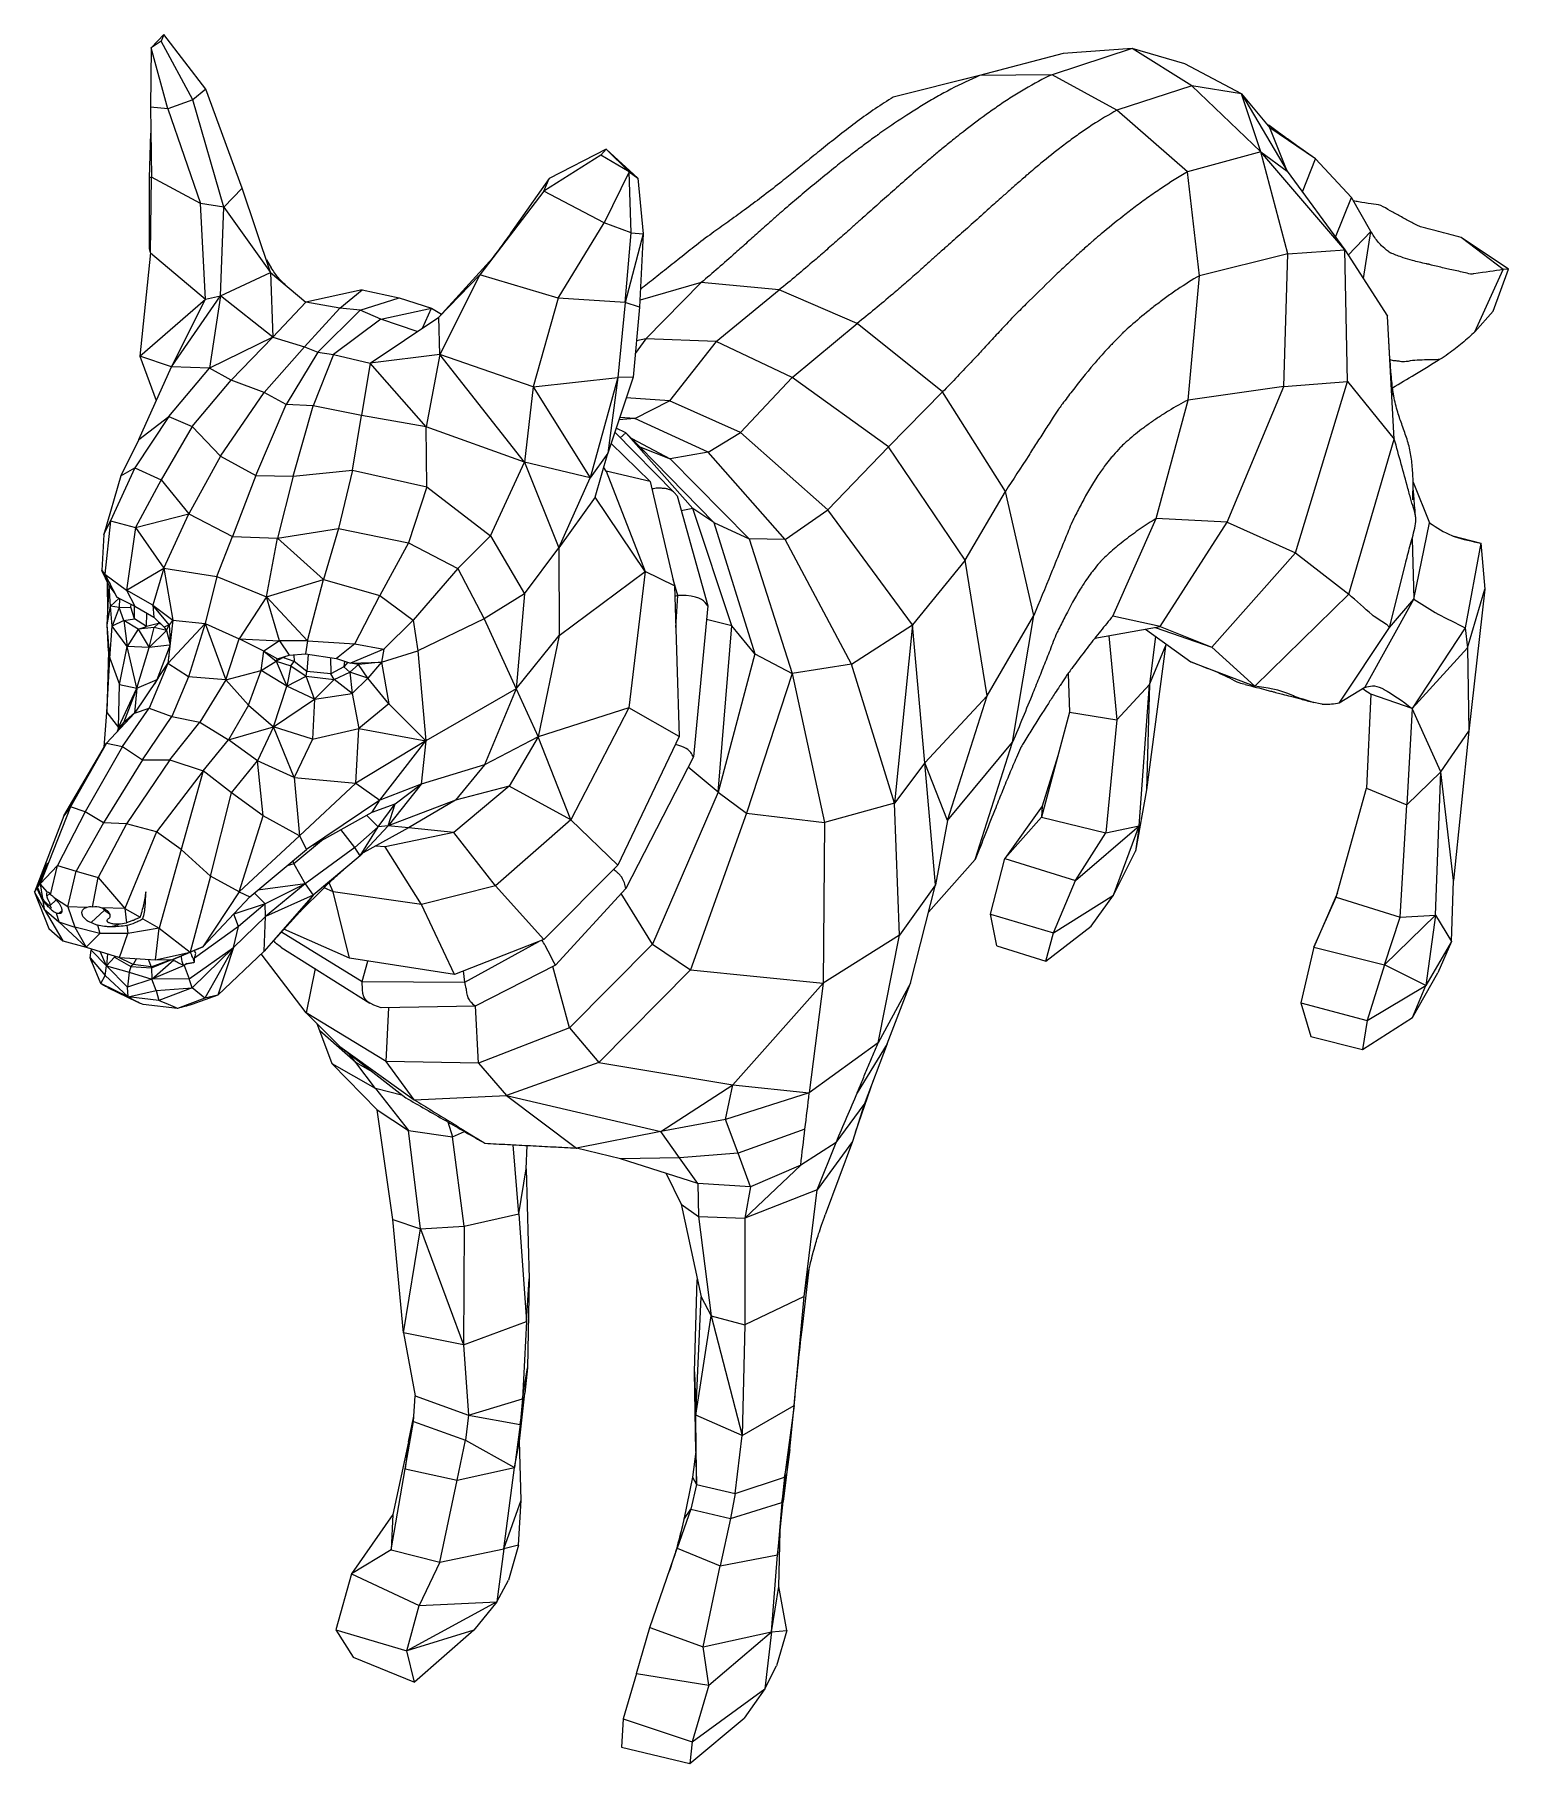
# Model space of a CAD drawing. Header units: millimetres. Extents: x -326 to 92, y 700 to 1190.
import ezdxf

# ---------------------------------------------------------------- set-up
doc = ezdxf.new("R2010")
doc.units = ezdxf.units.MM

msp = doc.modelspace()

# ---------------------------------------------------------------- linework, layer by layer
at = {"color": 7, "linetype": 'Continuous', "lineweight": 15}
for p, q in [((-292.7, 1186.21), (-292.9, 1169.45)), ((-292.7, 1186.21), (-289.09, 1190)), ((-289.89, 1188.1), (-292.7, 1186.21)), ((-287.94, 1169), (-292.7, 1186.21)), ((-289.09, 1190), (-289.89, 1188.1)), ((-280.87, 1171.53), (-289.89, 1188.1)), ((-277.17, 1174.52), (-289.09, 1190)), ((-14.89, 1186.08), (-37.56, 1178.64)), ((-14.89, 1186.08), (-34.44, 1184.64)), ((2.04, 1175.47), (-14.89, 1186.08)), ((0.04, 1181.72), (-14.89, 1186.08)), ((-34.44, 1184.64), (-58.07, 1178.37)), ((16.12, 1173.22), (0.04, 1181.72)), ((-58.07, 1178.37), (-82.51, 1172.29)), ((-52.89, 1179.74), (-63.29, 1177.07)), ((-37.56, 1178.64), (-58.07, 1178.37)), ((-19.18, 1168.54), (-37.56, 1178.64)), ((-280.87, 1171.53), (-287.94, 1169)), ((-277.17, 1174.52), (-280.87, 1171.53)), ((-272.13, 1141.09), (-280.87, 1171.53)), ((-266.9, 1146.48), (-277.17, 1174.52)), ((2.04, 1175.47), (-19.18, 1168.54)), ((21.61, 1156.79), (2.04, 1175.47)), ((16.12, 1173.22), (2.04, 1175.47)), ((21.61, 1156.79), (16.12, 1173.22)), ((16.12, 1173.22), (29.07, 1151.35)), ((16.12, 1173.22), (24.16, 1163.61)), ((-287.94, 1169), (-292.9, 1169.45)), ((-292.9, 1169.45), (-292.64, 1149.57)), ((-287.94, 1169), (-278.76, 1142.1)), ((0.83, 1151.1), (-19.18, 1168.54)), ((-293.17, 1149.44), (-292.8, 1162.11)), ((29.07, 1151.35), (24.16, 1163.61)), ((37.05, 1154.78), (24.16, 1163.61)), ((-163.79, 1157.58), (-179.95, 1149.21)), ((-165.3, 1155.83), (-163.79, 1157.58)), ((-163.79, 1157.58), (-157.29, 1151.09)), ((-163.79, 1157.58), (-154.83, 1149.36)), ((21.61, 1156.79), (0.83, 1151.1)), ((29.23, 1127.85), (21.61, 1156.79)), ((45.4, 1129.04), (21.61, 1156.79)), ((21.61, 1156.79), (29.07, 1151.35)), ((37.05, 1154.78), (31.69, 1158.6)), ((-165.3, 1155.83), (-181.48, 1145.6)), ((-157.29, 1151.09), (-165.3, 1155.83)), ((-157.29, 1151.09), (-164.42, 1136.7)), ((-157.29, 1151.09), (-154.83, 1149.36)), ((-156.76, 1133.84), (-157.29, 1151.09)), ((4.18, 1121.68), (0.83, 1151.1)), ((29.07, 1151.35), (45.4, 1129.04)), ((33.38, 1145.46), (37.05, 1154.78)), ((47.28, 1143.88), (37.05, 1154.78)), ((-292.64, 1149.57), (-293.17, 1149.44)), ((-293.14, 1129.41), (-293.17, 1149.44)), ((-292.9, 1128.15), (-292.64, 1149.57)), ((-278.76, 1142.1), (-292.64, 1149.57)), ((-266.9, 1146.48), (-272.13, 1141.09)), ((-258.86, 1122.63), (-266.9, 1146.48)), ((-179.95, 1149.21), (-190.83, 1133.79)), ((-181.48, 1145.6), (-179.95, 1149.21)), ((-154.83, 1149.36), (-153.31, 1133.51)), ((-272.13, 1141.09), (-278.76, 1142.1)), ((-277.29, 1115.07), (-278.76, 1142.1)), ((-181.48, 1145.6), (-199.62, 1121.92)), ((-164.42, 1136.7), (-181.48, 1145.6)), ((42.77, 1132.64), (47.28, 1143.88)), ((52.77, 1134.17), (47.28, 1143.88)), ((-273.08, 1115.96), (-272.13, 1141.09)), ((-272.13, 1141.09), (-258.86, 1122.63)), ((-177.41, 1115.28), (-164.42, 1136.7)), ((-156.76, 1133.84), (-164.42, 1136.7)), ((-158.45, 1114.14), (-156.76, 1133.84)), ((-153.31, 1133.51), (-158.45, 1114.14)), ((-156.76, 1133.84), (-153.31, 1133.51)), ((-153.31, 1133.51), (-154.34, 1112.77)), ((46.35, 1127.55), (52.77, 1134.17)), ((50.64, 1120.85), (52.77, 1134.17)), ((90.19, 1123.4), (78.33, 1132.5)), ((91.7, 1123.52), (78.33, 1132.5)), ((-292.9, 1128.15), (-295.94, 1098.91)), ((-292.9, 1128.15), (-293.14, 1129.41)), ((-292.9, 1128.15), (-277.29, 1115.07)), ((-195.97, 1126.74), (-211.22, 1109.94)), ((29.23, 1127.85), (4.18, 1121.68)), ((28.06, 1090.34), (29.23, 1127.85)), ((29.23, 1127.85), (45.4, 1129.04)), ((46.1, 1091.71), (45.4, 1129.04)), ((45.4, 1129.04), (57.44, 1110.23)), ((-273.08, 1115.96), (-258.86, 1122.63)), ((-260.06, 1126.2), (-258.68, 1123.94)), ((-258.86, 1122.63), (-258.21, 1104.3)), ((-258.86, 1122.63), (-248.93, 1114.21)), ((-211.22, 1109.94), (-199.62, 1121.92)), ((-199.62, 1121.92), (-210.96, 1099.33)), ((-177.41, 1115.28), (-199.62, 1121.92)), ((0.96, 1086.46), (4.18, 1121.68)), ((82.22, 1105.79), (90.19, 1123.4)), ((87.4, 1111.64), (91.7, 1123.52)), ((91.7, 1123.52), (90.19, 1123.4)), ((-232.9, 1117.72), (-248.93, 1114.21)), ((-239.3, 1112.48), (-232.9, 1117.72)), ((-232.9, 1117.72), (-222.49, 1115.39)), ((-136.89, 1119.74), (-154.24, 1114.72)), ((-152.6, 1103.83), (-136.89, 1119.74)), ((-114.84, 1117.64), (-136.89, 1119.74)), ((-132.72, 1103.07), (-114.84, 1117.64)), ((-92.78, 1108.16), (-114.84, 1117.64)), ((-295.94, 1098.91), (-277.29, 1115.07)), ((-286.96, 1095.88), (-273.08, 1115.96)), ((-286.96, 1095.88), (-277.29, 1115.07)), ((-277.29, 1115.07), (-273.08, 1115.96)), ((-273.08, 1115.96), (-276.19, 1095.48)), ((-258.21, 1104.3), (-273.08, 1115.96)), ((-248.93, 1114.21), (-258.21, 1104.3)), ((-239.3, 1112.48), (-249.27, 1101.56)), ((-239.3, 1112.48), (-248.93, 1114.21)), ((-233.53, 1111.88), (-245.52, 1100)), ((-233.53, 1111.88), (-239.3, 1112.48)), ((-233.53, 1111.88), (-222.49, 1115.39)), ((-227.65, 1109.37), (-233.53, 1111.88)), ((-227.65, 1109.37), (-213.32, 1112.51)), ((-222.49, 1115.39), (-213.32, 1112.51)), ((-215.87, 1106.83), (-213.32, 1112.51)), ((-213.32, 1112.51), (-210.46, 1110.78)), ((-177.41, 1115.28), (-184.53, 1090.21)), ((-158.45, 1114.14), (-177.41, 1115.28)), ((-158.45, 1114.14), (-160.52, 1092.83)), ((-154.34, 1112.77), (-158.45, 1114.14)), ((-154.34, 1112.77), (-156.21, 1092.9)), ((-227.65, 1109.37), (-241.02, 1099.34)), ((-230.68, 1096.9), (-211.22, 1109.94)), ((-217.34, 1105.84), (-227.65, 1109.37)), ((-210.96, 1099.33), (-211.22, 1109.94)), ((-111.11, 1092.83), (-92.78, 1108.16)), ((-68.58, 1088.74), (-92.78, 1108.16)), ((59.39, 1075.42), (57.44, 1110.23)), ((82.22, 1105.79), (87.4, 1111.64)), ((-258.21, 1104.3), (-276.19, 1095.48)), ((-258.21, 1104.3), (-270.03, 1092.06)), ((-258.21, 1104.3), (-249.27, 1101.56)), ((-152.6, 1103.83), (-155.57, 1099.69)), ((-152.6, 1103.83), (-155.24, 1103.21)), ((-132.72, 1103.07), (-152.6, 1103.83)), ((-132.72, 1103.07), (-145.92, 1086.28)), ((-111.11, 1092.83), (-132.72, 1103.07)), ((-286.96, 1095.88), (-295.94, 1098.91)), ((-295.94, 1098.91), (-291.24, 1086.3)), ((-249.27, 1101.56), (-260.65, 1088.62)), ((-245.52, 1100), (-254.48, 1085.16)), ((-249.27, 1101.56), (-245.52, 1100)), ((-241.02, 1099.34), (-246.77, 1084.86)), ((-245.52, 1100), (-241.02, 1099.34)), ((-241.02, 1099.34), (-230.68, 1096.9)), ((-210.96, 1099.33), (-230.68, 1096.9)), ((-210.96, 1099.33), (-214.84, 1078.88)), ((-184.53, 1090.21), (-210.96, 1099.33)), ((-186.99, 1068.82), (-210.96, 1099.33)), ((-296.16, 1075.27), (-286.96, 1095.88)), ((-287.7, 1081.77), (-276.19, 1095.48)), ((-276.19, 1095.48), (-286.96, 1095.88)), ((-270.03, 1092.06), (-276.19, 1095.48)), ((-230.68, 1096.9), (-233.14, 1082.07)), ((-214.84, 1078.88), (-230.68, 1096.9)), ((-184.53, 1090.21), (-160.52, 1092.83)), ((-160.52, 1092.83), (-168.36, 1064.38)), ((-156.21, 1092.9), (-163.32, 1071.38)), ((-160.52, 1092.83), (-163.32, 1071.38)), ((-156.21, 1092.9), (-160.52, 1092.83)), ((-111.11, 1092.83), (-125.79, 1077.22)), ((-83.83, 1073.18), (-111.11, 1092.83)), ((-281.06, 1078.95), (-270.03, 1092.06)), ((-273.09, 1070.52), (-260.65, 1088.62)), ((-260.65, 1088.62), (-270.03, 1092.06)), ((-254.48, 1085.16), (-260.65, 1088.62)), ((-184.53, 1090.21), (-186.99, 1068.82)), ((-184.53, 1090.21), (-168.36, 1064.38)), ((-83.83, 1073.18), (-68.58, 1088.74)), ((-50.77, 1060.59), (-68.58, 1088.74)), ((28.06, 1090.34), (0.96, 1086.46)), ((12.05, 1051.84), (28.06, 1090.34)), ((28.06, 1090.34), (46.1, 1091.71)), ((31.4, 1043.18), (46.1, 1091.71)), ((46.1, 1091.71), (59.39, 1075.42)), ((-263.06, 1065.12), (-254.48, 1085.16)), ((-246.77, 1084.86), (-254.48, 1085.16)), ((-252.51, 1064.89), (-246.77, 1084.86)), ((-233.14, 1082.07), (-246.77, 1084.86)), ((-145.92, 1086.28), (-158.12, 1087.11)), ((-155.7, 1081.26), (-145.92, 1086.28)), ((-125.79, 1077.22), (-145.92, 1086.28)), ((-8.03, 1052.87), (0.96, 1086.46)), ((-287.7, 1081.77), (-297.27, 1067.26)), ((-296.16, 1075.27), (-287.7, 1081.77)), ((-281.06, 1078.95), (-289.86, 1063.88)), ((-287.7, 1081.77), (-281.06, 1078.95)), ((-281.06, 1078.95), (-273.09, 1070.52)), ((-235.66, 1066.58), (-233.14, 1082.07)), ((-214.84, 1078.88), (-233.14, 1082.07)), ((-214.58, 1061.84), (-214.84, 1078.88)), ((-186.99, 1068.82), (-214.84, 1078.88)), ((-158.21, 1077.17), (-160.96, 1078.52)), ((-155.7, 1081.26), (-160.2, 1080.82)), ((-155.7, 1081.26), (-159.97, 1081.53)), ((-134.93, 1071.65), (-155.7, 1081.26)), ((-296.16, 1075.27), (-301.25, 1064.96)), ((-162.4, 1074.16), (-151.39, 1063.42)), ((-144.49, 1060.16), (-161.36, 1077.32)), ((-158.21, 1077.17), (-159.84, 1075.78)), ((-139.3, 1055.71), (-158.21, 1077.17)), ((-154.3, 1073.18), (-158.21, 1077.17)), ((-156.6, 1075.52), (-145.67, 1069.82)), ((-152.98, 1071.83), (-154.8, 1073.69)), ((-154.3, 1073.18), (-133.3, 1051.75)), ((-154.3, 1073.18), (-145.67, 1069.82)), ((-134.93, 1071.65), (-125.79, 1077.22)), ((-101.05, 1055.39), (-125.79, 1077.22)), ((-83.83, 1073.18), (-101.05, 1055.39)), ((-62.14, 1041.09), (-83.83, 1073.18)), ((46.46, 1031.48), (59.39, 1075.42)), ((-273.09, 1070.52), (-282.06, 1054.24)), ((-273.09, 1070.52), (-263.06, 1065.12)), ((-196.54, 1048), (-186.99, 1068.82)), ((-186.99, 1068.82), (-177.27, 1044.59)), ((-168.36, 1064.38), (-186.99, 1068.82)), ((-163.32, 1071.38), (-168.36, 1064.38)), ((-166.94, 1058.9), (-163.32, 1071.38)), ((-134.93, 1071.65), (-145.67, 1069.82)), ((-145.67, 1069.82), (-123.37, 1047.13)), ((-113.17, 1046.91), (-134.93, 1071.65)), ((-301.25, 1064.96), (-306.08, 1048.36)), ((-297.27, 1067.26), (-304.18, 1052.2)), ((-301.25, 1064.96), (-297.27, 1067.26)), ((-297.27, 1067.26), (-289.86, 1063.88)), ((-289.86, 1063.88), (-297.11, 1050.38)), ((-289.86, 1063.88), (-282.06, 1054.24)), ((-263.06, 1065.12), (-269.67, 1047.83)), ((-263.06, 1065.12), (-252.51, 1064.89)), ((-252.51, 1064.89), (-256.9, 1047.3)), ((-252.51, 1064.89), (-235.66, 1066.58)), ((-235.66, 1066.58), (-239.61, 1050.07)), ((-235.66, 1066.58), (-214.58, 1061.84)), ((-177.27, 1044.59), (-168.36, 1064.38)), ((-163.8, 1066.29), (-164.5, 1067.32)), ((-163.8, 1066.29), (-152.74, 1037.86)), ((-151.39, 1063.42), (-163.8, 1066.29)), ((-151.39, 1063.42), (-144.44, 1033.79)), ((64.63, 1058.21), (64.75, 1063.16)), ((64.75, 1063.16), (69.36, 1051.69)), ((-214.58, 1061.84), (-219.84, 1045.99)), ((-214.58, 1061.84), (-196.54, 1048)), ((-166.94, 1058.9), (-177.27, 1044.59)), ((-152.74, 1037.86), (-166.94, 1058.9)), ((-143.74, 1059.28), (-135.07, 1028.16)), ((-62.14, 1041.09), (-50.77, 1060.59)), ((-42.75, 1025.37), (-50.77, 1060.59)), ((-297.11, 1050.38), (-282.06, 1054.24)), ((-289.06, 1038.83), (-282.06, 1054.24)), ((-282.06, 1054.24), (-269.67, 1047.83)), ((-139.3, 1055.71), (-142.57, 1055.07)), ((-128.21, 1022.45), (-139.3, 1055.71)), ((-133.3, 1051.75), (-139.3, 1055.71)), ((-113.17, 1046.91), (-101.05, 1055.39)), ((-77.07, 1022.8), (-101.05, 1055.39)), ((-306.08, 1048.36), (-306.64, 1038.18)), ((-306.08, 1048.36), (-304.18, 1052.2)), ((-304.18, 1052.2), (-305.83, 1037.16)), ((-304.18, 1052.2), (-297.11, 1050.38)), ((-297.11, 1050.38), (-299.63, 1032.59)), ((-297.11, 1050.38), (-289.06, 1038.83)), ((-256.9, 1047.3), (-239.61, 1050.07)), ((-239.61, 1050.07), (-243.87, 1035.63)), ((-239.61, 1050.07), (-219.84, 1045.99)), ((-133.3, 1051.75), (-121.72, 1014.53)), ((-133.3, 1051.75), (-123.37, 1047.13)), ((-20.33, 1025.26), (-8.03, 1052.87)), ((12.05, 1051.84), (-8.03, 1052.87)), ((-6.96, 1022.28), (12.05, 1051.84)), ((12.05, 1051.84), (31.4, 1043.18)), ((64.87, 1030.04), (69.36, 1051.69)), ((-274.12, 1036.45), (-269.67, 1047.83)), ((-269.67, 1047.83), (-256.9, 1047.3)), ((-260.03, 1030.75), (-256.9, 1047.3)), ((-256.9, 1047.3), (-243.87, 1035.63)), ((-219.84, 1045.99), (-227.89, 1031.07)), ((-219.84, 1045.99), (-205.85, 1038.71)), ((-196.54, 1048), (-205.85, 1038.71)), ((-196.54, 1048), (-187, 1031.56)), ((-187, 1031.56), (-177.27, 1044.59)), ((-177.27, 1044.59), (-177.15, 1019.78)), ((-123.37, 1047.13), (-111.14, 1008.96)), ((-113.17, 1046.91), (-123.37, 1047.13)), ((-94.31, 1011.65), (-113.17, 1046.91)), ((64.4, 1047.18), (64.87, 1030.04)), ((75.86, 1048.02), (83.91, 1045.93)), ((83.91, 1045.93), (79.48, 1021.91)), ((83.91, 1045.93), (85.05, 1032.91)), ((-299.63, 1032.59), (-289.06, 1038.83)), ((-289.06, 1038.83), (-292.21, 1028.31)), ((-289.06, 1038.83), (-274.12, 1036.45)), ((-289.06, 1038.83), (-286.55, 1024.09)), ((-205.85, 1038.71), (-218.48, 1024.05)), ((-205.85, 1038.71), (-198.34, 1024.46)), ((-62.14, 1041.09), (-77.07, 1022.8)), ((-55.95, 1002.63), (-62.14, 1041.09)), ((7.75, 1016.42), (31.4, 1043.18)), ((31.4, 1043.18), (46.46, 1031.48)), ((58.01, 1022.05), (62.51, 1040.05)), ((-306.64, 1038.18), (-305.83, 1037.16)), ((-306.64, 1038.18), (-305.01, 1035.49)), ((-304.63, 1033.79), (-306.64, 1038.18)), ((-305.83, 1037.16), (-299.63, 1032.59)), ((-305.83, 1037.16), (-302.42, 1030.65)), ((-305.14, 1022.81), (-304.63, 1033.79)), ((-304.97, 1026.44), (-305.09, 1034.81)), ((-305.01, 1035.49), (-304.34, 1034.31)), ((-304.63, 1033.79), (-302.97, 1031.69)), ((-304.21, 1028.09), (-304.63, 1033.79)), ((-274.12, 1036.45), (-277.39, 1023.13)), ((-274.12, 1036.45), (-260.03, 1030.75)), ((-260.03, 1030.75), (-243.87, 1035.63)), ((-248.37, 1018.27), (-243.87, 1035.63)), ((-243.87, 1035.63), (-227.89, 1031.07)), ((-177.15, 1019.78), (-152.74, 1037.86)), ((-152.74, 1037.86), (-157.45, 999.29)), ((-144.44, 1033.79), (-152.74, 1037.86)), ((-143.54, 1031.07), (-144.86, 1035.58)), ((-144.44, 1033.79), (-143.17, 991.16)), ((-301.78, 1030.31), (-304.21, 1028.09)), ((-302.42, 1030.65), (-297.27, 1028.03)), ((-301.87, 1030.31), (-302.42, 1030.65)), ((-301.87, 1030.31), (-301.76, 1030.31)), ((-301.66, 1030.26), (-301.79, 1027.7)), ((-292.21, 1028.31), (-299.63, 1032.59)), ((-299.63, 1032.59), (-297.27, 1028.03)), ((-260.03, 1030.75), (-267.79, 1018.84)), ((-260.03, 1030.75), (-248.37, 1018.27)), ((-256.31, 1018.27), (-260.03, 1030.75)), ((-235, 1017.41), (-227.89, 1031.07)), ((-227.89, 1031.07), (-218.48, 1024.05)), ((-187, 1031.56), (-198.34, 1024.46)), ((-187, 1031.56), (-189.33, 1004.61)), ((-144.08, 1021.99), (-143.54, 1031.07)), ((19.89, 1005.35), (46.46, 1031.48)), ((51.08, 1005.02), (64.87, 1030.04)), ((58.01, 1022.05), (64.87, 1030.04)), ((80.11, 1016.24), (85.05, 1032.91)), ((85.05, 1032.91), (80.48, 992.69)), ((-305.14, 1022.81), (-304.21, 1028.09)), ((-303.74, 1022.43), (-304.21, 1028.09)), ((-301.79, 1027.7), (-304.21, 1028.09)), ((-301.79, 1027.7), (-303.74, 1022.43)), ((-300.46, 1024.03), (-303.74, 1022.43)), ((-301.79, 1027.7), (-298.46, 1027.75)), ((-300.46, 1024.03), (-301.79, 1027.7)), ((-300.46, 1024.03), (-297.44, 1024.43)), ((-300.46, 1024.03), (-299.44, 1016.65)), ((-296.33, 1021.52), (-300.46, 1024.03)), ((-298.46, 1027.75), (-298.38, 1028.59)), ((-298.46, 1027.75), (-298.37, 1028.58)), ((-297.44, 1024.43), (-298.46, 1027.75)), ((-297.44, 1024.43), (-297.41, 1028.1)), ((-294.02, 1022.31), (-297.44, 1024.43)), ((-297.27, 1028.03), (-291.93, 1024.91)), ((-294.02, 1022.31), (-293.92, 1026.07)), ((-292.21, 1028.31), (-286.55, 1024.09)), ((-287.58, 1022.8), (-292.21, 1028.31)), ((-292.21, 1028.31), (-291.93, 1024.91)), ((-291.93, 1024.91), (-289.05, 1022.1)), ((-286.55, 1024.09), (-287.94, 1011.84)), ((-286.55, 1024.09), (-287.58, 1022.8)), ((-286.55, 1024.09), (-277.39, 1023.13)), ((-226.79, 1015.92), (-218.48, 1024.05)), ((-218.48, 1024.05), (-217.17, 1015.39)), ((-198.34, 1024.46), (-217.17, 1015.39)), ((-198.34, 1024.46), (-189.33, 1004.61)), ((-135.07, 1028.16), (-139.12, 985.37)), ((-128.21, 1022.45), (-135.44, 1024.27)), ((-55.95, 1002.63), (-42.75, 1025.37)), ((-48.71, 989.52), (-42.75, 1025.37)), ((-6.96, 1022.28), (-20.33, 1025.26)), ((-304.44, 1013.33), (-305.14, 1022.81)), ((-304.8, 1015.28), (-305.14, 1022.81)), ((-304.44, 1013.33), (-303.74, 1022.43)), ((-299.44, 1016.65), (-303.74, 1022.43)), ((-296.33, 1021.52), (-299.44, 1016.65)), ((-296.33, 1021.52), (-294.02, 1022.31)), ((-291.88, 1022.03), (-296.33, 1021.52)), ((-296.33, 1021.52), (-293.24, 1016.32)), ((-290.61, 1023.13), (-294.02, 1022.31)), ((-293.24, 1016.32), (-291.88, 1022.03)), ((-288.36, 1021.19), (-293.24, 1016.32)), ((-291.88, 1022.03), (-290.61, 1023.13)), ((-288.36, 1021.19), (-291.88, 1022.03)), ((-290.61, 1023.13), (-290.55, 1023.57)), ((-289.97, 1023), (-290.61, 1023.13)), ((-287.58, 1022.8), (-289.05, 1022.1)), ((-289.05, 1022.1), (-288.36, 1021.19)), ((-288.36, 1021.19), (-287.58, 1022.8)), ((-288.36, 1021.19), (-287.43, 1017.62)), ((-287.94, 1011.84), (-277.39, 1023.13)), ((-287.58, 1022.8), (-287.42, 1019.73)), ((-277.39, 1023.13), (-282.1, 1008.05)), ((-277.39, 1023.13), (-267.79, 1018.84)), ((-277.39, 1023.13), (-271.58, 1007.23)), ((-271.58, 1007.23), (-267.79, 1018.84)), ((-267.79, 1018.84), (-256.31, 1018.27)), ((-260.79, 1015.29), (-267.79, 1018.84)), ((-189.33, 1004.61), (-177.15, 1019.78)), ((-177.15, 1019.78), (-183.13, 991.07)), ((-132.14, 975.32), (-128.21, 1022.45)), ((-121.72, 1014.53), (-128.21, 1022.45)), ((-94.31, 1011.65), (-77.07, 1022.8)), ((-77.07, 1022.8), (-82.13, 972.27)), ((-73.62, 983.65), (-77.07, 1022.8)), ((-25.45, 1018.95), (-6.96, 1022.28)), ((-21.51, 1019.66), (-19.19, 995.88)), ((-11.05, 1021.55), (1.76, 1012.31)), ((-8.27, 1019.54), (-9.97, 1005.87)), ((-8.34, 1022.04), (7.75, 1016.42)), ((-6.96, 1022.28), (7.75, 1016.42)), ((43.8, 1000.55), (58.01, 1022.05)), ((79.48, 1021.91), (64.41, 999.08)), ((79.48, 1021.91), (80.11, 1016.24)), ((-304.8, 1015.28), (-305.27, 997.95)), ((-304.8, 1015.28), (-304.44, 1013.33)), ((-301.61, 1005.83), (-299.44, 1016.65)), ((-293.24, 1016.32), (-299.44, 1016.65)), ((-296.78, 1004.87), (-299.44, 1016.65)), ((-296.78, 1004.87), (-293.24, 1016.32)), ((-287.46, 1017.01), (-293.24, 1016.32)), ((-290.97, 1007.3), (-287.49, 1016.48)), ((-261.56, 1009.81), (-260.79, 1015.29)), ((-256.31, 1018.27), (-260.79, 1015.29)), ((-260.79, 1015.29), (-256.93, 1013.1)), ((-260.79, 1015.29), (-257.31, 1012.49)), ((-256.93, 1013.1), (-253.64, 1014.19)), ((-248.37, 1018.27), (-256.31, 1018.27)), ((-256.31, 1018.27), (-253.64, 1014.19)), ((-253.64, 1014.19), (-248.95, 1014.51)), ((-252.25, 1014.28), (-252.19, 1012.36)), ((-248.37, 1018.27), (-248.95, 1014.51)), ((-248.95, 1014.51), (-240.19, 1013.24)), ((-248.25, 1014.41), (-248.6, 1009.58)), ((-248.37, 1018.27), (-235, 1017.41)), ((-235, 1017.41), (-240.19, 1013.24)), ((-226.79, 1015.92), (-236.25, 1011.95)), ((-235, 1017.41), (-226.79, 1015.92)), ((-226.79, 1015.92), (-227.44, 1012.24)), ((-227.44, 1012.24), (-217.17, 1015.39)), ((-217.17, 1015.39), (-214.91, 989.95)), ((-121.72, 1014.53), (-132.14, 975.32)), ((-121.72, 1014.53), (-111.14, 1008.96)), ((-5.41, 1016.77), (-10.81, 976.03)), ((-9.97, 1005.87), (-5.41, 1016.77)), ((-5.32, 1017.42), (-5.41, 1016.77)), ((7.75, 1016.42), (19.89, 1005.35)), ((64.41, 999.08), (80.11, 1016.24)), ((80.11, 1016.24), (80.48, 992.69)), ((-305.27, 997.95), (-304.44, 1013.33)), ((-304.44, 1013.33), (-301.61, 1005.83)), ((-287.94, 1011.84), (-293.25, 999.21)), ((-290.97, 1007.3), (-287.94, 1011.84)), ((-282.1, 1008.05), (-287.94, 1011.84)), ((-271.58, 1007.23), (-261.56, 1009.81)), ((-265.08, 999.99), (-261.56, 1009.81)), ((-261.56, 1009.81), (-257.31, 1012.49)), ((-254.3, 1005.37), (-261.56, 1009.81)), ((-257.31, 1012.49), (-255.4, 1013.52)), ((-257.31, 1012.49), (-256.93, 1013.1)), ((-257.31, 1012.49), (-254.3, 1005.37)), ((-257.31, 1012.49), (-253.14, 1011.17)), ((-255.4, 1013.52), (-255.28, 1013.64)), ((-252.19, 1012.36), (-255.4, 1013.52)), ((-255.11, 1013.7), (-254.7, 1013.27)), ((-253.14, 1011.17), (-254.3, 1005.37)), ((-253.14, 1011.17), (-252.19, 1012.36)), ((-253.14, 1011.17), (-248.8, 1008.19)), ((-248.6, 1009.58), (-252.19, 1012.36)), ((-248.8, 1008.19), (-248.6, 1009.58)), ((-241.84, 1008.85), (-248.6, 1009.58)), ((-241.89, 1013.49), (-241.84, 1008.85)), ((-238.08, 1010.85), (-241.84, 1008.85)), ((-240.88, 1007.32), (-236.42, 1009.4)), ((-240.19, 1013.24), (-236.25, 1011.95)), ((-237.98, 1012.52), (-238.08, 1010.85)), ((-236.98, 1012.19), (-238.08, 1010.85)), ((-236.42, 1009.4), (-238.08, 1010.85)), ((-236.42, 1009.4), (-233.98, 1011.5)), ((-236.42, 1009.4), (-235.76, 1003.35)), ((-231.33, 1007.68), (-236.42, 1009.4)), ((-236.25, 1011.95), (-227.44, 1012.24)), ((-233.98, 1011.5), (-236.25, 1011.95)), ((-227.44, 1012.24), (-233.98, 1011.5)), ((-231.33, 1007.68), (-233.98, 1011.5)), ((-227.44, 1012.24), (-231.33, 1007.68)), ((-227.44, 1012.24), (-225.39, 1000.42)), ((-94.31, 1011.65), (-111.14, 1008.96)), ((-82.13, 972.27), (-94.31, 1011.65)), ((1.76, 1012.31), (19.89, 1005.35)), ((-301.92, 993.69), (-301.61, 1005.83)), ((-301.92, 993.69), (-296.78, 1004.87)), ((-301.61, 1005.83), (-296.78, 1004.87)), ((-296.78, 1004.87), (-300.53, 995.02)), ((-290.97, 1007.3), (-297.4, 997.78)), ((-296.78, 1004.87), (-297.4, 997.78)), ((-296.78, 1004.87), (-290.97, 1007.3)), ((-290.57, 1007.9), (-291.79, 1006.08)), ((-282.1, 1008.05), (-286.87, 996.76)), ((-271.58, 1007.23), (-282.1, 1008.05)), ((-271.58, 1007.23), (-278.95, 995.16)), ((-271.58, 1007.23), (-265.08, 999.99)), ((-258.02, 993.91), (-254.3, 1005.37)), ((-254.3, 1005.37), (-248.8, 1008.19)), ((-246.45, 1001.74), (-254.3, 1005.37)), ((-246.45, 1001.74), (-248.8, 1008.19)), ((-248.8, 1008.19), (-240.88, 1007.32)), ((-240.88, 1007.32), (-246.45, 1001.74)), ((-240.88, 1007.32), (-241.84, 1008.85)), ((-235.76, 1003.35), (-240.88, 1007.32)), ((-231.33, 1007.68), (-235.76, 1003.35)), ((-225.39, 1000.42), (-231.33, 1007.68)), ((-189.33, 1004.61), (-214.91, 989.95)), ((-189.33, 1004.61), (-198.3, 983.13)), ((-189.33, 1004.61), (-183.13, 991.07)), ((-111.14, 1008.96), (-124.08, 969.42)), ((-111.14, 1008.96), (-101.97, 966.73)), ((-32.95, 1008.91), (-32.65, 998)), ((-19.19, 995.88), (-9.97, 1005.87)), ((-12.92, 965.78), (-9.97, 1005.87)), ((-9.97, 1005.87), (-10.81, 976.03)), ((51.08, 1005.02), (43.8, 1000.55)), ((-300.79, 988.33), (-293.25, 999.21)), ((-297.4, 997.78), (-293.25, 999.21)), ((-293.25, 999.21), (-286.87, 996.76)), ((-265.08, 999.99), (-270.75, 990.22)), ((-265.08, 999.99), (-258.02, 993.91)), ((-258.02, 993.91), (-246.45, 1001.74)), ((-246.45, 1001.74), (-246.97, 990.38)), ((-246.45, 1001.74), (-235.76, 1003.35)), ((-235.76, 1003.35), (-233.89, 993.44)), ((-225.39, 1000.42), (-233.89, 993.44)), ((-225.39, 1000.42), (-214.91, 989.95)), ((-157.45, 999.29), (-183.13, 991.07)), ((-157.45, 999.29), (-173.8, 967.57)), ((-143.17, 991.16), (-157.45, 999.29)), ((-55.95, 1002.63), (-73.62, 983.65)), ((-67.17, 967.34), (-55.95, 1002.63)), ((52.75, 1003.14), (51.49, 976.49)), ((64.41, 999.08), (52.75, 1003.14)), ((-306.02, 988.09), (-305.27, 997.95)), ((-305.34, 989.24), (-297.4, 997.78)), ((-305.27, 997.95), (-301.92, 993.69)), ((-302.21, 992.61), (-300.53, 995.02)), ((-300.53, 995.02), (-301.92, 993.69)), ((-297.4, 997.78), (-300.53, 995.02)), ((-295.12, 984.52), (-286.87, 996.76)), ((-287.37, 984.51), (-278.95, 995.16)), ((-286.87, 996.76), (-278.95, 995.16)), ((-278.95, 995.16), (-270.75, 990.22)), ((-32.65, 998), (-40.52, 968.26)), ((-32.65, 998), (-19.19, 995.88)), ((-19.19, 995.88), (-22.33, 963.8)), ((64.41, 999.08), (62.92, 971.78)), ((72.58, 981.15), (64.41, 999.08)), ((-301.92, 993.69), (-302.31, 992.5)), ((-277.97, 981.44), (-270.75, 990.22)), ((-270.75, 990.22), (-258.02, 993.91)), ((-262.57, 984.23), (-270.75, 990.22)), ((-258.02, 993.91), (-262.57, 984.23)), ((-252.2, 979.55), (-258.02, 993.91)), ((-246.97, 990.38), (-258.02, 993.91)), ((-246.97, 990.38), (-252.2, 979.55)), ((-246.97, 990.38), (-233.89, 993.44)), ((-234.76, 977.93), (-233.89, 993.44)), ((-214.91, 989.95), (-234.76, 977.93)), ((-233.89, 993.44), (-214.91, 989.95)), ((-227.92, 973.12), (-214.91, 989.95)), ((-214.91, 989.95), (-216.23, 977.63)), ((-183.13, 991.07), (-198.3, 983.13)), ((-183.13, 991.07), (-191.26, 977.03)), ((-173.8, 967.57), (-183.13, 991.07)), ((-143.17, 991.16), (-160.54, 954.69)), ((-67.17, 967.34), (-48.71, 989.52)), ((-59.28, 956.32), (-48.71, 989.52)), ((72.58, 981.15), (80.48, 992.69)), ((80.48, 992.69), (76.12, 950.35)), ((-317.39, 968.66), (-305.34, 989.24)), ((-305.34, 989.24), (-315.56, 971.18)), ((-300.79, 988.33), (-311.42, 969.76)), ((-295.12, 984.52), (-306.18, 966.71)), ((-305.34, 989.24), (-300.79, 988.33)), ((-300.79, 988.33), (-295.12, 984.52)), ((-295.12, 984.52), (-287.37, 984.51)), ((-139.12, 985.37), (-158.24, 948.04)), ((-35.91, 985.7), (-40.37, 971.43)), ((-287.37, 984.51), (-299.64, 966.37)), ((-277.97, 981.44), (-291.16, 964.16)), ((-287.37, 984.51), (-277.97, 981.44)), ((-277.97, 981.44), (-284.23, 959.11)), ((-269.97, 975.2), (-277.97, 981.44)), ((-269.97, 975.2), (-262.57, 984.23)), ((-260.94, 968.67), (-262.57, 984.23)), ((-252.2, 979.55), (-262.57, 984.23)), ((-198.3, 983.13), (-216.23, 977.63)), ((-198.3, 983.13), (-206.51, 973.13)), ((-132.14, 975.32), (-140.61, 982.47)), ((-73.62, 983.65), (-82.13, 972.27)), ((-70.55, 949.15), (-73.62, 983.65)), ((-67.17, 967.34), (-73.62, 983.65)), ((62.92, 971.78), (72.58, 981.15)), ((71.05, 940.47), (72.58, 981.15)), ((76.12, 950.35), (72.58, 981.15)), ((-275.9, 951.57), (-269.97, 975.2)), ((-260.94, 968.67), (-269.97, 975.2)), ((-252.2, 979.55), (-250.72, 962.98)), ((-252.2, 979.55), (-234.76, 977.93)), ((-234.76, 977.93), (-250.72, 962.98)), ((-234.76, 977.93), (-227.92, 973.12)), ((-216.23, 977.63), (-227.92, 973.12)), ((-216.23, 977.63), (-225.54, 965.86)), ((-223.59, 972.1), (-216.23, 977.63)), ((-191.26, 977.03), (-207, 963.9)), ((-191.26, 977.03), (-206.51, 973.13)), ((-173.8, 967.57), (-191.26, 977.03)), ((-132.14, 975.32), (-150.72, 932.31)), ((-132.14, 975.32), (-124.08, 969.42)), ((-10.81, 976.03), (-13.87, 958.65)), ((42.95, 945.64), (51.49, 976.49)), ((51.49, 976.49), (62.92, 971.78)), ((-315.56, 971.18), (-324.17, 949.4)), ((-315.56, 971.18), (-317.39, 968.66)), ((-311.42, 969.76), (-315.56, 971.18)), ((-227.92, 973.12), (-248.74, 959.1)), ((-230.09, 969.74), (-227.92, 973.12)), ((-230.09, 969.74), (-223.59, 972.1)), ((-228.37, 965.59), (-223.59, 972.1)), ((-206.51, 973.13), (-225.54, 965.86)), ((-225.54, 965.86), (-223.59, 972.1)), ((-206.51, 973.13), (-219.82, 965.24)), ((-82.13, 972.27), (-101.97, 966.73)), ((-80.78, 934.87), (-82.13, 972.27)), ((-40.37, 971.43), (-50.96, 956.54)), ((-40.37, 971.43), (-40.52, 968.26)), ((61.04, 939.99), (62.92, 971.78)), ((-317.39, 968.66), (-325.7, 947.07)), ((-311.42, 969.76), (-319.17, 954.57)), ((-306.18, 966.71), (-313.9, 953.01)), ((-306.18, 966.71), (-311.42, 969.76)), ((-299.64, 966.37), (-307.67, 951.23)), ((-299.64, 966.37), (-306.18, 966.71)), ((-291.16, 964.16), (-299.64, 966.37)), ((-267.81, 947.1), (-260.94, 968.67)), ((-250.72, 962.98), (-260.94, 968.67)), ((-246.83, 960.39), (-230.09, 969.74)), ((-235, 959.72), (-228.37, 965.59)), ((-225.54, 965.86), (-233.46, 957.28)), ((-233.46, 957.28), (-228.37, 965.59)), ((-219.82, 965.24), (-232.64, 958.17)), ((-231.74, 968.82), (-228.37, 965.59)), ((-225.54, 965.86), (-228.37, 965.59)), ((-219.82, 965.24), (-225.54, 965.86)), ((-207, 963.9), (-219.82, 965.24)), ((-173.8, 967.57), (-195.17, 948.81)), ((-160.54, 954.69), (-173.8, 967.57)), ((-124.08, 969.42), (-139.99, 925.01)), ((-124.08, 969.42), (-101.97, 966.73)), ((-101.97, 966.73), (-102.41, 921.27)), ((-67.17, 967.34), (-70.55, 949.15)), ((-50.96, 956.54), (-40.52, 968.26)), ((-40.52, 968.26), (-22.33, 963.8)), ((-30.91, 950.37), (-12.92, 965.78)), ((-22.33, 963.8), (-12.92, 965.78)), ((-20.11, 946.14), (-12.92, 965.78)), ((-12.92, 965.78), (-13.87, 958.65)), ((-291.16, 964.16), (-300.16, 942.42)), ((-284.23, 959.11), (-291.16, 964.16)), ((-250.72, 962.98), (-267.81, 947.1)), ((-243.9, 962.02), (-252.24, 955.02)), ((-250.72, 962.98), (-248.74, 959.1)), ((-235, 959.72), (-239, 964.76)), ((-226.42, 959.86), (-229.16, 960.09)), ((-207, 963.9), (-226.42, 959.86)), ((-195.17, 948.81), (-207, 963.9)), ((-30.91, 950.37), (-22.33, 963.8)), ((-284.23, 959.11), (-290.42, 936.8)), ((-275.9, 951.57), (-284.23, 959.11)), ((-264.73, 945.67), (-248.74, 959.1)), ((-252.52, 955.92), (-252.24, 955.02)), ((-235, 959.72), (-249.11, 949.42)), ((-233.46, 957.28), (-246.84, 946.21)), ((-233.46, 957.28), (-235, 959.72)), ((-216.16, 943.54), (-226.42, 959.86)), ((-72.55, 941.33), (-59.28, 956.32)), ((-55.02, 940.78), (-50.96, 956.54)), ((-50.96, 956.54), (-30.91, 950.37)), ((-20.11, 946.14), (-13.87, 958.65)), ((-324.17, 949.4), (-319.17, 954.57)), ((-321.2, 946.29), (-319.17, 954.57)), ((-319.17, 954.57), (-313.9, 953.01)), ((-316.26, 942.84), (-313.9, 953.01)), ((-313.9, 953.01), (-307.67, 951.23)), ((-309.32, 942.82), (-307.67, 951.23)), ((-307.67, 951.23), (-300.16, 942.42)), ((-275.9, 951.57), (-281.65, 930.08)), ((-267.81, 947.1), (-275.9, 951.57)), ((-252.24, 955.02), (-254.21, 954.5)), ((-252.24, 955.02), (-249.11, 949.42)), ((-160.54, 954.69), (-181.45, 933.58)), ((-37.16, 935.47), (-30.91, 950.37)), ((75.56, 933.06), (76.12, 950.35)), ((-325.7, 947.07), (-324.97, 948.18)), ((-325.7, 947.07), (-323, 942.26)), ((-325.7, 947.07), (-321.63, 936.7)), ((-324.86, 948.36), (-324.17, 949.4)), ((-322.06, 947), (-324.17, 949.4)), ((-324.17, 949.4), (-323.49, 945.25)), ((-322.06, 947), (-322.24, 946.93)), ((-267.81, 947.1), (-278.07, 931.56)), ((-278.07, 931.56), (-264.73, 945.67)), ((-267.81, 947.1), (-264.73, 945.67)), ((-263.39, 946.79), (-260.41, 943.7)), ((-249.11, 949.42), (-262.46, 947.57)), ((-246.84, 946.21), (-260.72, 930.36)), ((-249.11, 949.42), (-260.41, 943.7)), ((-249.11, 949.42), (-260.3, 940.16)), ((-246.84, 946.21), (-260.3, 940.16)), ((-243.55, 948.46), (-250.61, 941.46)), ((-246.84, 946.21), (-250.61, 941.46)), ((-249.11, 949.42), (-246.84, 946.21)), ((-241.13, 947.12), (-243.72, 948.29)), ((-241.13, 947.12), (-242.24, 949.71)), ((-216.16, 943.54), (-241.13, 947.12)), ((-236.52, 928.34), (-241.13, 947.12)), ((-195.17, 948.81), (-216.16, 943.54)), ((-181.45, 933.58), (-195.17, 948.81)), ((-158.24, 948.04), (-178.21, 926.37)), ((-150.72, 932.31), (-159.54, 946.63)), ((-70.55, 949.15), (-80.78, 934.87)), ((-77.67, 921.27), (-70.55, 949.15)), ((-37.16, 935.47), (-20.11, 946.14)), ((-26.46, 937.37), (-20.11, 946.14)), ((43.29, 946.87), (36.57, 931.47)), ((36.57, 931.47), (42.95, 945.64)), ((42.95, 945.64), (61.04, 939.99)), ((-323.51, 945.3), (-323.49, 945.25)), ((-323.38, 944.57), (-323, 942.26)), ((-323, 942.26), (-318.81, 938.67)), ((-323, 942.26), (-317.7, 933.2)), ((-321.3, 943.25), (-319.6, 944.83)), ((-320.92, 942.69), (-321.21, 942.41)), ((-316.26, 942.84), (-320.09, 945.33)), ((-319.63, 941.16), (-318.81, 938.67)), ((-317.9, 941.76), (-318.67, 941.05)), ((-310.93, 942.67), (-316.26, 942.84)), ((-316.26, 942.84), (-314.29, 937.13)), ((-305.87, 941.95), (-309.66, 938.41)), ((-300.16, 942.42), (-306.82, 942.56)), ((-306.33, 942.36), (-305.87, 941.95)), ((-300.16, 942.42), (-295.85, 939.93)), ((-300.16, 942.42), (-299.64, 938.32)), ((-268, 937.29), (-269.32, 940.82)), ((-260.41, 943.7), (-269.29, 940.84)), ((-260.41, 943.7), (-268, 937.29)), ((-260.72, 930.36), (-250.61, 941.46)), ((-260.3, 940.16), (-260.41, 943.7)), ((-206.77, 923.74), (-216.16, 943.54)), ((-55.02, 940.78), (-37.16, 935.47)), ((-53.16, 931.81), (-55.02, 940.78)), ((56.62, 926.41), (71.05, 940.47)), ((61.04, 939.99), (71.05, 940.47)), ((71.05, 940.47), (68.29, 920.63)), ((71.05, 940.47), (75.56, 933.06)), ((-321.63, 936.7), (-317.7, 933.2)), ((-318.81, 938.67), (-314.29, 937.13)), ((-318.81, 938.67), (-311.12, 931.44)), ((-307.19, 935.28), (-314.29, 937.13)), ((-314.29, 937.13), (-311.12, 931.44)), ((-307.92, 937.74), (-307.19, 935.28)), ((-299.64, 938.32), (-299.78, 938.28)), ((-299.56, 937.64), (-299.27, 935.34)), ((-290.42, 936.8), (-299.27, 935.34)), ((-295.09, 939.49), (-290.42, 936.8)), ((-291.5, 927.89), (-290.42, 936.8)), ((-290.42, 936.8), (-281.65, 930.08)), ((-268, 937.29), (-280.4, 928.36)), ((-260.3, 940.16), (-269.38, 931.38)), ((-269.38, 931.38), (-268, 937.29)), ((-260.72, 930.36), (-260.3, 940.16)), ((-255.76, 935.8), (-232.9, 921.68)), ((-236.52, 928.34), (-255.1, 936.53)), ((-39.35, 927.44), (-26.46, 937.37)), ((56.62, 926.41), (61.04, 939.99)), ((-317.7, 933.2), (-311.12, 931.44)), ((-311.12, 931.44), (-307.19, 935.28)), ((-311.12, 931.44), (-301.66, 928.5)), ((-309.56, 930.95), (-309.65, 930.56)), ((-309.65, 930.56), (-309.53, 930.94)), ((-299.27, 935.34), (-307.19, 935.28)), ((-301.66, 928.5), (-299.27, 935.34)), ((-278.07, 931.56), (-286.55, 927.99)), ((-281.94, 922.45), (-269.38, 931.38)), ((-281.65, 930.08), (-278.07, 931.56)), ((-281.05, 919.95), (-269.38, 931.38)), ((-269.38, 931.38), (-277.53, 917.01)), ((-269.38, 931.38), (-273.84, 917.86)), ((-257.96, 933.39), (-257.91, 933.3)), ((-255.92, 931.41), (-230.74, 915.61)), ((-181.45, 933.58), (-206.77, 923.74)), ((-203.87, 921.51), (-182.87, 933.03)), ((-150.72, 932.31), (-174.2, 908.6)), ((-150.72, 932.31), (-139.99, 925.01)), ((-80.78, 934.87), (-102.41, 921.27)), ((-86.77, 904.33), (-80.78, 934.87)), ((-53.16, 931.81), (-39.35, 927.44)), ((-39.35, 927.44), (-37.16, 935.47)), ((36.57, 931.47), (32.89, 915.7)), ((36.57, 931.47), (56.62, 926.41)), ((75.56, 933.06), (68.29, 920.63)), ((75.56, 933.06), (71.67, 924.2)), ((-309.95, 928.42), (-309.65, 930.56)), ((-309.95, 928.42), (-305.67, 923.43)), ((-306.95, 921.15), (-309.95, 928.42)), ((-305.37, 926.13), (-309.65, 930.56)), ((-305.37, 926.13), (-307.15, 930.2)), ((-305.67, 923.43), (-305.37, 926.13)), ((-305.01, 929.54), (-305.37, 926.13)), ((-303.06, 928.66), (-305.37, 926.13)), ((-305.37, 926.13), (-298.93, 924.33)), ((-299.41, 920.13), (-305.37, 926.13)), ((-303.14, 928.96), (-303.06, 928.66)), ((-302.19, 928.67), (-303.06, 928.66)), ((-303.06, 928.66), (-298.43, 925.93)), ((-297.74, 926.5), (-302.19, 928.67)), ((-302.19, 928.67), (-302.19, 928.67)), ((-302.19, 928.67), (-302.19, 928.67)), ((-301.66, 928.5), (-291.5, 927.89)), ((-298.43, 925.93), (-298.93, 924.33)), ((-297.74, 926.5), (-298.43, 925.93)), ((-298.43, 925.93), (-292.58, 925.59)), ((-296.8, 928.21), (-297.74, 926.5)), ((-292.73, 925.9), (-297.74, 926.5)), ((-293.56, 928.01), (-292.73, 925.9)), ((-292.73, 925.9), (-286.98, 927.98)), ((-292.73, 925.9), (-292.58, 925.59)), ((-292.58, 925.59), (-286.8, 927.98)), ((-292.5, 922.36), (-286.26, 927.9)), ((-283.33, 926.25), (-292.5, 922.36)), ((-291.5, 927.89), (-281.65, 930.08)), ((-291.5, 927.89), (-286.55, 927.99)), ((-286.55, 927.99), (-281.65, 930.08)), ((-286.25, 927.7), (-286.27, 928.1)), ((-283.54, 926.33), (-283.46, 926.37)), ((-283.46, 926.37), (-283.33, 926.25)), ((-282.59, 926.78), (-283.33, 926.25)), ((-283.33, 926.25), (-281.94, 922.45)), ((-260.72, 930.36), (-273.84, 917.86)), ((-248.82, 912.88), (-261.58, 929.54)), ((-206.77, 923.74), (-236.52, 928.34)), ((-232.9, 921.68), (-231.29, 927.53)), ((-178.21, 926.37), (-200.92, 914.75)), ((-174.2, 908.6), (-178.96, 925.98)), ((56.62, 926.41), (51.66, 910.68)), ((68.29, 920.63), (56.62, 926.41)), ((-306.95, 921.15), (-305.67, 923.43)), ((-299.24, 917.34), (-306.95, 921.15)), ((-305.67, 923.43), (-299.24, 917.34)), ((-298.93, 924.33), (-299.41, 920.13)), ((-292.5, 922.36), (-299.41, 920.13)), ((-298.93, 924.33), (-292.5, 922.36)), ((-292.58, 925.59), (-292.5, 922.36)), ((-281.94, 922.45), (-292.5, 922.36)), ((-291.24, 919.19), (-292.5, 922.36)), ((-281.05, 919.95), (-281.94, 922.45)), ((-246.28, 925.36), (-248.82, 912.88)), ((-232.9, 921.68), (-203.87, 921.51)), ((-139.99, 925.01), (-165.93, 898.76)), ((-139.99, 925.01), (-102.41, 921.27)), ((-127.94, 892.47), (-102.41, 921.27)), ((-102.41, 921.27), (-106.29, 890.19)), ((-77.67, 921.27), (-86.77, 904.33)), ((-84.22, 904.03), (-77.67, 921.27)), ((64.52, 911.48), (71.67, 924.2)), ((-305.09, 920.02), (-296.61, 915.94)), ((-299.24, 917.34), (-299.41, 920.13)), ((-299.24, 917.34), (-291.24, 919.19)), ((-290.55, 916.33), (-299.24, 917.34)), ((-291.24, 919.19), (-281.05, 919.95)), ((-291.24, 919.19), (-290.55, 916.33)), ((-281.05, 919.95), (-290.55, 916.33)), ((-277.53, 917.01), (-285.24, 914.12)), ((-273.84, 917.86), (-281.21, 915.2)), ((-277.53, 917.01), (-281.05, 919.95)), ((-273.84, 917.86), (-277.53, 917.01)), ((51.66, 910.68), (68.29, 920.63)), ((64.52, 911.48), (68.29, 920.63)), ((-285.24, 914.12), (-294.91, 915.22)), ((-226.1, 899.06), (-248.82, 912.88)), ((-248.82, 912.88), (-239.21, 903.28)), ((-200.92, 914.75), (-227.58, 914.28)), ((-226.1, 899.06), (-225.37, 914.32)), ((-199.94, 898.57), (-200.84, 914.79)), ((32.89, 915.7), (51.66, 910.68)), ((32.89, 915.7), (35.76, 906.16)), ((50.39, 902.48), (64.52, 911.48)), ((-244.93, 907.78), (-245.66, 909.72)), ((-234.76, 898.76), (-244.93, 907.78)), ((-241.39, 898.39), (-244.93, 907.78)), ((-174.2, 908.6), (-199.94, 898.57)), ((-174.2, 908.6), (-165.93, 898.76)), ((35.76, 906.16), (50.39, 902.48)), ((51.66, 910.68), (50.39, 902.48)), ((-239.21, 903.28), (-218.2, 888.19)), ((-239.21, 903.28), (-220.6, 888.78)), ((-234.76, 898.76), (-236.72, 901.34)), ((-86.77, 904.33), (-106.29, 890.19)), ((-84.22, 904.03), (-92.77, 890.18)), ((-84.22, 904.03), (-90.75, 886.83)), ((-229.12, 891.38), (-241.39, 898.39)), ((-241.39, 898.39), (-228.68, 885.41)), ((-229.95, 896.06), (-234.76, 898.76)), ((-229.12, 891.38), (-234.76, 898.76)), ((-199.94, 898.57), (-226.1, 899.06)), ((-218.2, 888.19), (-226.1, 899.06)), ((-199.94, 898.57), (-192.1, 889.45)), ((-165.93, 898.76), (-192.1, 889.45)), ((-165.93, 898.76), (-127.94, 892.47)), ((-148.37, 879.21), (-127.94, 892.47)), ((-130.03, 882.64), (-127.94, 892.47)), ((-127.94, 892.47), (-106.29, 890.19)), ((-93.2, 879.08), (-88.13, 893.73)), ((-221.44, 889.43), (-229.12, 891.38)), ((-229.12, 891.38), (-219.8, 879.49)), ((-218.2, 888.19), (-192.1, 889.45)), ((-192.1, 889.45), (-148.37, 879.21)), ((-192.1, 889.45), (-172.25, 874.53)), ((-106.29, 890.19), (-130.03, 882.64)), ((-98.73, 876.12), (-90.75, 886.83)), ((-90.75, 886.83), (-94.06, 876.36)), ((-228.68, 885.41), (-219.8, 879.49)), ((-224.26, 854.33), (-228.68, 885.41)), ((-208.68, 881.94), (-207.32, 877.75)), ((-130.03, 882.64), (-148.37, 879.21)), ((-126.49, 873.06), (-130.03, 882.64)), ((-219.8, 879.49), (-207.32, 877.75)), ((-216.42, 851.67), (-219.8, 879.49)), ((-207.32, 877.75), (-203.96, 879.22)), ((-204.02, 852.37), (-207.32, 877.75)), ((-148.37, 879.21), (-172.25, 874.53)), ((-143.07, 871.81), (-148.37, 879.21)), ((-107.52, 879.91), (-126.49, 873.06)), ((-188.58, 855.93), (-190.17, 875.47)), ((-186.52, 868.68), (-186.19, 875.27)), ((-177.3, 874.8), (-172.15, 874.5)), ((-159.77, 871.5), (-172.25, 874.53)), ((-126.49, 873.06), (-143.07, 871.81)), ((-122.98, 863.54), (-126.49, 873.06)), ((-98.73, 876.12), (-108.73, 869.73)), ((-94.06, 876.36), (-104.11, 862.73)), ((-104.11, 862.73), (-98.73, 876.12)), ((-94.06, 876.36), (-101.77, 855.65)), ((-188.58, 855.93), (-186.52, 868.68)), ((-186.52, 868.68), (-185.68, 837.44)), ((-143.07, 871.81), (-159.77, 871.5)), ((-137.83, 864.48), (-159.77, 871.5)), ((-146.87, 867.37), (-142.61, 858.63)), ((-137.83, 864.48), (-143.07, 871.81)), ((-124.57, 854.65), (-108.73, 869.73)), ((-108.73, 869.73), (-122.98, 863.54)), ((-122.98, 863.54), (-137.83, 864.48)), ((-137.83, 864.48), (-137.68, 855.19)), ((-122.98, 863.54), (-124.57, 854.65)), ((-104.11, 862.73), (-124.57, 854.65)), ((-107.77, 832.48), (-104.11, 862.73)), ((-142.61, 858.63), (-137.68, 855.19)), ((-142.61, 858.63), (-136.96, 832.34)), ((-224.26, 854.33), (-216.42, 851.67)), ((-221.18, 822.16), (-224.26, 854.33)), ((-216.42, 851.67), (-204.02, 852.37)), ((-204.02, 852.37), (-204.2, 818.77)), ((-204.02, 852.37), (-188.58, 855.93)), ((-188.58, 855.93), (-186.37, 825.44)), ((-137.68, 855.19), (-124.57, 854.65)), ((-137.68, 855.19), (-134.09, 827.03)), ((-124.57, 854.65), (-124.53, 824.49)), ((-221.18, 822.16), (-216.42, 851.67)), ((-216.42, 851.67), (-204.2, 818.77)), ((-108.26, 823.82), (-106.35, 840.2)), ((-186.37, 825.44), (-185.68, 837.44)), ((-185.68, 837.44), (-186.12, 812.3)), ((-138.81, 811.11), (-138.03, 837.33)), ((-107.77, 832.48), (-107.4, 834.83)), ((-138.47, 798.86), (-136.96, 832.34)), ((-136.96, 832.34), (-134.09, 827.03)), ((-107.77, 832.48), (-124.53, 824.49)), ((-110.61, 801.57), (-107.77, 832.48)), ((-204.2, 818.77), (-186.37, 825.44)), ((-186.37, 825.44), (-187.48, 803.49)), ((-138.47, 798.86), (-134.09, 827.03)), ((-134.09, 827.03), (-124.53, 824.49)), ((-134.09, 827.03), (-125.33, 793.1)), ((-124.53, 824.49), (-125.33, 793.1)), ((-204.2, 818.77), (-221.18, 822.16)), ((-221.18, 822.16), (-217.89, 804.37)), ((-204.2, 818.77), (-202.81, 798.9)), ((-187.48, 803.49), (-186.12, 812.3)), ((-186.12, 812.3), (-186.83, 805.11)), ((-138.81, 811.11), (-138.47, 798.86)), ((-138.45, 788.58), (-138.81, 811.11)), ((-218.36, 797.09), (-217.89, 804.37)), ((-217.89, 804.37), (-202.81, 798.9)), ((-202.81, 798.9), (-187.48, 803.49)), ((-188.35, 791.46), (-186.83, 805.11)), ((-188.2, 796.25), (-186.83, 805.11)), ((-187.48, 803.49), (-188.2, 796.25)), ((-111.79, 789.14), (-110.34, 804.34)), ((-110.61, 801.57), (-110.4, 803.76)), ((-219.81, 791.35), (-218.26, 798.53)), ((-202.81, 798.9), (-203.71, 791.76)), ((-202.81, 798.9), (-188.2, 796.25)), ((-125.33, 793.1), (-138.47, 798.86)), ((-138.22, 779.17), (-138.47, 798.86)), ((-125.33, 793.1), (-110.61, 801.57)), ((-110.61, 801.57), (-113.32, 781.27)), ((-220.71, 783.62), (-218.36, 797.09)), ((-218.36, 797.09), (-203.71, 791.76)), ((-188.2, 796.25), (-189.8, 784.03)), ((-219.81, 791.35), (-224.27, 770.68)), ((-219.81, 791.35), (-220.71, 783.62)), ((-206.07, 780.4), (-203.71, 791.76)), ((-203.71, 791.76), (-189.8, 784.03)), ((-189.8, 784.03), (-188.35, 791.46)), ((-187.88, 774.81), (-188.35, 791.46)), ((-127.3, 776.71), (-125.33, 793.1)), ((-113.32, 781.27), (-111.79, 789.14)), ((-111.79, 789.14), (-112.74, 782.03)), ((-206.07, 780.4), (-189.8, 784.03)), ((-192.82, 760.95), (-189.8, 784.03)), ((-138.45, 788.58), (-139.35, 781.34)), ((-138.45, 788.58), (-138.22, 779.17)), ((-224.71, 760.69), (-220.71, 783.62)), ((-220.71, 783.62), (-206.07, 780.4)), ((-210.89, 757.18), (-206.07, 780.4)), ((-139.35, 781.34), (-141.82, 769.31)), ((-138.22, 779.17), (-139.89, 772.21)), ((-139.35, 781.34), (-138.22, 779.17)), ((-138.22, 779.17), (-127.3, 776.71)), ((-127.3, 776.71), (-113.32, 781.27)), ((-114.08, 774.07), (-112.74, 782.03)), ((-113.32, 781.27), (-114.08, 774.07)), ((-112.74, 782.03), (-113.69, 774.39)), ((-192.82, 760.95), (-187.88, 774.81)), ((-188.65, 762.04), (-187.88, 774.81)), ((-127.3, 776.71), (-128.63, 769.62)), ((-128.63, 769.62), (-114.08, 774.07)), ((-114.08, 774.07), (-115.28, 759.25)), ((-115.13, 760.9), (-113.69, 774.39)), ((-224.27, 770.68), (-235.95, 753.94)), ((-224.27, 770.68), (-224.71, 760.69)), ((-139.89, 772.21), (-143.68, 761.19)), ((-141.82, 769.31), (-143.68, 761.19)), ((-141.82, 769.31), (-139.89, 772.21)), ((-139.89, 772.21), (-128.63, 769.62)), ((-128.63, 769.62), (-131.5, 756.15)), ((-114.93, 750.35), (-114.59, 766.03)), ((-224.71, 760.69), (-235.95, 753.94)), ((-224.71, 760.69), (-210.89, 757.18)), ((-210.89, 757.18), (-192.82, 760.95)), ((-192.82, 760.95), (-194.75, 746.02)), ((-188.65, 762.04), (-192.82, 760.95)), ((-188.65, 762.04), (-191.49, 752.07)), ((-151.44, 738.69), (-143.68, 761.19)), ((-143.68, 761.19), (-131.5, 756.15)), ((-131.5, 756.15), (-115.28, 759.25)), ((-117.04, 737.45), (-115.28, 759.25)), ((-115.28, 759.25), (-115.13, 760.9)), ((-210.89, 757.18), (-216.83, 744.95)), ((-136.37, 733.2), (-131.5, 756.15)), ((-235.95, 753.94), (-240.38, 738.08)), ((-235.95, 753.94), (-216.83, 744.95)), ((-194.75, 746.02), (-191.49, 752.07)), ((-117.04, 737.45), (-114.93, 750.35)), ((-112.69, 737.88), (-114.93, 750.35)), ((-194.75, 746.02), (-220.26, 732.07)), ((-220.26, 732.07), (-216.83, 744.95)), ((-216.83, 744.95), (-194.75, 746.02)), ((-194.75, 746.02), (-201.35, 737.97)), ((-240.38, 738.08), (-220.26, 732.07)), ((-240.38, 738.08), (-235.51, 730.27)), ((-201.35, 737.97), (-220.26, 732.07)), ((-201.35, 737.97), (-218.09, 723.26)), ((-155.24, 725.69), (-151.44, 738.69)), ((-151.44, 738.69), (-136.37, 733.2)), ((-136.37, 733.2), (-117.04, 737.45)), ((-134.73, 722.32), (-117.04, 737.45)), ((-117.04, 737.45), (-118.92, 721.32)), ((-117.04, 737.45), (-112.69, 737.88)), ((-112.69, 737.88), (-115.62, 727.88)), ((-235.51, 730.27), (-218.09, 723.26)), ((-218.09, 723.26), (-220.26, 732.07)), ((-134.73, 722.32), (-136.37, 733.2)), ((-155.24, 725.69), (-159.01, 712.81)), ((-155.24, 725.69), (-134.73, 722.32)), ((-118.92, 721.32), (-115.62, 727.88)), ((-134.73, 722.32), (-139.49, 706.34)), ((-139.49, 706.34), (-118.92, 721.32)), ((-118.92, 721.32), (-124.71, 713.05)), ((-159.01, 712.81), (-159.53, 704.79)), ((-159.01, 712.81), (-139.49, 706.34)), ((-140.16, 700.19), (-124.71, 713.05)), ((-139.49, 706.34), (-140.16, 700.19)), ((-159.53, 704.79), (-140.16, 700.19))]:
    msp.add_line(p, q, dxfattribs=at)
at = {"color": 8, "linetype": 'Continuous', "lineweight": 15}
for p, q in [((-143.54, 1031.07), (-144.35, 1030.81)), ((-321.43, 946.65), (-322.25, 945.89)), ((-203.87, 921.51), (-204.24, 924.72))]:
    msp.add_line(p, q, dxfattribs=at)
at = {"color": 7, "linetype": 'Continuous', "lineweight": 15}
for centre, radius, start, end in [((-322.17, 945.99), 1.02, 17.1974, 83.7238), ((-308.51, 938.39), 4.51, 67.9791, 100.2858)]:
    msp.add_arc(centre, radius, start, end, dxfattribs=at)
for points, knots in [([(-58.07, 1178.37), (-60.74, 1177.25), (-64.84, 1175.3), (-70.19, 1172.36), (-74.08, 1170.07), (-79.04, 1166.97), (-83.27, 1164.13), (-86.14, 1162.13), (-86.93, 1161.57), (-87.01, 1161.51), (-87.07, 1161.47), (-87.2, 1161.37), (-88.42, 1160.49), (-90.08, 1159.28), (-92.55, 1157.43), (-95.31, 1155.31), (-100.99, 1150.84), (-106.88, 1145.97), (-111.68, 1141.9), (-113.57, 1140.29), (-114.09, 1139.84), (-114.15, 1139.8), (-114.17, 1139.78), (-114.19, 1139.76), (-114.26, 1139.7), (-115.08, 1138.97), (-117.2, 1137.09), (-120.37, 1134.25), (-123.88, 1131.12), (-129.48, 1126.13), (-133.71, 1122.43), (-136.89, 1119.74)], [0, 0, 0, 0, 0.0625, 0.09375, 0.125, 0.15625, 0.21875, 0.241211, 0.242188, 0.243001, 0.243652, 0.244141, 0.24707, 0.28125, 0.296875, 0.328125, 0.375, 0.5, 0.5625, 0.583984, 0.585938, 0.586298, 0.586426, 0.586914, 0.587402, 0.589355, 0.625, 0.6875, 0.75, 0.8125, 1, 1, 1, 1]), ([(-37.56, 1178.64), (-40.08, 1177.47), (-43.98, 1175.39), (-49.05, 1172.27), (-52.74, 1169.82), (-57.43, 1166.51), (-61.42, 1163.48), (-64.13, 1161.34), (-64.88, 1160.74), (-64.95, 1160.68), (-65.01, 1160.63), (-65.14, 1160.53), (-66.29, 1159.61), (-67.86, 1158.33), (-70.22, 1156.37), (-72.87, 1154.15), (-78.36, 1149.44), (-84.17, 1144.31), (-88.97, 1140.03), (-90.88, 1138.33), (-91.4, 1137.86), (-91.45, 1137.81), (-91.47, 1137.79), (-91.5, 1137.77), (-91.56, 1137.72), (-92.4, 1136.97), (-94.55, 1135.06), (-97.78, 1132.19), (-101.37, 1129.03), (-107.15, 1124.01), (-111.54, 1120.32), (-114.84, 1117.64)], [0, 0, 0, 0, 0.0625, 0.09375, 0.125, 0.15625, 0.21875, 0.241211, 0.242188, 0.243001, 0.243652, 0.244141, 0.24707, 0.28125, 0.296875, 0.328125, 0.375, 0.5, 0.5625, 0.583984, 0.585938, 0.586298, 0.586426, 0.586914, 0.587402, 0.589355, 0.625, 0.6875, 0.75, 0.8125, 1, 1, 1, 1]), ([(-82.51, 1172.29), (-84.21, 1171.22), (-87.59, 1169.08), (-92.64, 1165.46), (-97.53, 1161.71), (-102.17, 1158), (-106.52, 1154.49), (-110.63, 1151.14), (-115, 1147.64), (-119.65, 1144.04), (-124.58, 1140.37), (-129.3, 1136.93), (-134.04, 1133.61), (-138.75, 1130.01), (-143.42, 1126.29), (-147.82, 1122.79), (-151.35, 1119.97), (-153.42, 1118.34), (-154.09, 1117.82)], [0, 0, 0, 0, 0.080352, 0.159529, 0.23498, 0.305191, 0.369616, 0.42856, 0.48364, 0.554245, 0.619908, 0.681477, 0.73968, 0.804205, 0.863652, 0.919982, 0.974246, 1, 1, 1, 1]), ([(-19.18, 1168.54), (-21.47, 1167.32), (-25.01, 1165.2), (-29.63, 1162.06), (-32.99, 1159.62), (-37.28, 1156.33), (-40.96, 1153.33), (-43.46, 1151.22), (-44.15, 1150.63), (-44.22, 1150.57), (-44.28, 1150.52), (-44.39, 1150.42), (-45.46, 1149.5), (-46.92, 1148.22), (-49.12, 1146.29), (-51.6, 1144.09), (-56.78, 1139.45), (-62.33, 1134.46), (-66.98, 1130.33), (-68.85, 1128.69), (-69.36, 1128.24), (-69.41, 1128.19), (-69.43, 1128.18), (-69.45, 1128.15), (-69.52, 1128.1), (-70.33, 1127.36), (-72.43, 1125.46), (-75.61, 1122.6), (-79.19, 1119.46), (-84.98, 1114.48), (-89.43, 1110.82), (-92.78, 1108.16)], [0, 0, 0, 0, 0.0625, 0.09375, 0.125, 0.15625, 0.21875, 0.241211, 0.242188, 0.243001, 0.243652, 0.244141, 0.24707, 0.28125, 0.296875, 0.328125, 0.375, 0.5, 0.5625, 0.583984, 0.585938, 0.586298, 0.586426, 0.586914, 0.587402, 0.589355, 0.625, 0.6875, 0.75, 0.8125, 1, 1, 1, 1]), ([(31.69, 1158.6), (30.71, 1159.3), (28.98, 1160.54), (26.75, 1162.15), (25.06, 1163.39), (23.95, 1164.2), (23.34, 1164.65), (23.21, 1164.75)], [0, 0, 0, 0, 0.334202, 0.591922, 0.778064, 0.952329, 1, 1, 1, 1]), ([(0.83, 1151.1), (-1.65, 1149.67), (-5.45, 1147.29), (-10.4, 1143.85), (-13.99, 1141.21), (-18.55, 1137.7), (-22.43, 1134.54), (-25.01, 1132.35), (-25.72, 1131.75), (-25.8, 1131.68), (-25.85, 1131.63), (-25.97, 1131.53), (-27.06, 1130.57), (-28.54, 1129.26), (-30.7, 1127.29), (-33.11, 1125.07), (-37.97, 1120.49), (-42.86, 1115.69), (-46.84, 1111.75), (-48.42, 1110.17), (-48.85, 1109.74), (-48.9, 1109.7), (-48.92, 1109.68), (-48.93, 1109.66), (-48.99, 1109.6), (-49.67, 1108.86), (-51.44, 1106.95), (-54.12, 1104.04), (-57.13, 1100.78), (-62.01, 1095.55), (-65.76, 1091.61), (-68.58, 1088.74)], [0, 0, 0, 0, 0.0625, 0.09375, 0.125, 0.15625, 0.21875, 0.241211, 0.242188, 0.243001, 0.243652, 0.244141, 0.24707, 0.28125, 0.296875, 0.328125, 0.375, 0.5, 0.5625, 0.583984, 0.585938, 0.586298, 0.586426, 0.586914, 0.587402, 0.589355, 0.625, 0.6875, 0.75, 0.8125, 1, 1, 1, 1]), ([(78.33, 1132.5), (77.39, 1132.75), (75.49, 1133.26), (72.63, 1134), (69.76, 1134.82), (66.76, 1135.42), (63.94, 1136.94), (61.09, 1138.53), (58.26, 1139.96), (55.68, 1141.75), (52.54, 1142.02), (49.98, 1142.47), (48.32, 1142.78), (47.85, 1142.87)], [0, 0, 0, 0, 0.0930413, 0.1863873, 0.2803653, 0.3753029, 0.4729649, 0.5725746, 0.6704247, 0.7619182, 0.8459452, 0.9565925, 1, 1, 1, 1]), ([(-190.83, 1133.79), (-191.94, 1132.24), (-194.35, 1128.86), (-196.77, 1125.66), (-198.07, 1123.93)], [0, 0, 0, 0, 0.458934, 1, 1, 1, 1]), ([(90.19, 1123.4), (87.78, 1123.06), (85.25, 1122.71), (81.54, 1122.17), (81.27, 1122.13), (81.15, 1122.11), (81.1, 1122.1), (81.09, 1122.1), (81.08, 1122.11), (81.03, 1122.12), (80.98, 1122.13), (80.34, 1122.3), (78.54, 1122.73), (75.97, 1123.29), (72.84, 1123.99), (70.93, 1124.44), (69.57, 1124.79), (69.38, 1124.84), (69.29, 1124.86), (69.23, 1124.88), (69.17, 1124.9), (69.14, 1124.9), (69.12, 1124.91), (69.09, 1124.92), (69.02, 1124.93), (68.93, 1124.94), (68.79, 1124.97), (68.61, 1125.01), (67.17, 1125.31), (64.85, 1125.89), (61.5, 1126.9), (59.53, 1127.63), (58.47, 1128.07), (58.36, 1128.11), (58.32, 1128.13), (58.27, 1128.15), (58.21, 1128.18), (58.13, 1128.23), (58.06, 1128.28), (57.93, 1128.38), (57.05, 1129.02), (55.8, 1130.1), (54.12, 1131.98), (53.31, 1133.29), (52.77, 1134.17)], [0, 0, 0, 0, 0.246094, 0.256836, 0.261719, 0.264648, 0.265097, 0.265137, 0.265625, 0.266113, 0.268555, 0.269531, 0.3125, 0.390625, 0.421875, 0.488281, 0.496094, 0.498047, 0.499023, 0.500977, 0.501465, 0.50223, 0.502441, 0.50293, 0.503906, 0.505859, 0.507812, 0.511719, 0.515625, 0.587402, 0.640625, 0.716797, 0.722656, 0.724609, 0.725586, 0.726562, 0.728585, 0.730469, 0.733398, 0.734375, 0.742188, 0.814453, 0.875, 1, 1, 1, 1]), ([(-254.62, 1119.03), (-254.96, 1119.34), (-255.7, 1119.99), (-256.69, 1121.1), (-257.71, 1122.42), (-258.34, 1123.41), (-258.68, 1123.94)], [0, 0, 0, 0, 0.204944, 0.440075, 0.705161, 1, 1, 1, 1]), ([(4.18, 1121.68), (2.14, 1120.51), (-0.99, 1118.54), (-5.06, 1115.69), (-8, 1113.49), (-11.73, 1110.54), (-14.87, 1107.84), (-16.95, 1105.95), (-17.53, 1105.41), (-17.58, 1105.36), (-17.63, 1105.32), (-17.72, 1105.22), (-18.6, 1104.36), (-19.77, 1103.17), (-21.49, 1101.37), (-23.39, 1099.31), (-27.2, 1094.96), (-30.97, 1090.19), (-34.03, 1086.15), (-35.25, 1084.52), (-35.58, 1084.08), (-35.62, 1084.03), (-35.63, 1084.01), (-35.65, 1083.99), (-35.69, 1083.93), (-36.21, 1083.13), (-37.56, 1081.07), (-39.61, 1077.88), (-41.92, 1074.27), (-45.67, 1068.4), (-48.58, 1063.9), (-50.77, 1060.59)], [0, 0, 0, 0, 0.0625, 0.09375, 0.125, 0.15625, 0.21875, 0.241211, 0.242188, 0.243001, 0.243652, 0.244141, 0.24707, 0.28125, 0.296875, 0.328125, 0.375, 0.5, 0.5625, 0.583984, 0.585938, 0.586298, 0.586426, 0.586914, 0.587402, 0.589355, 0.625, 0.6875, 0.75, 0.8125, 1, 1, 1, 1]), ([(59.14, 1087.53), (59.14, 1087.53), (59.15, 1087.48), (59.11, 1087.79), (59.03, 1088.41), (58.89, 1089.71), (58.69, 1091.59), (58.46, 1094.1), (58.25, 1096.77), (58.04, 1099.59), (57.92, 1101.74), (57.85, 1102.91)], [0, 0, 0, 0, 0.0132127, 0.0759852, 0.1516551, 0.241675, 0.4213068, 0.5847774, 0.6972861, 0.8349989, 1, 1, 1, 1]), ([(82.22, 1105.79), (81.64, 1105.25), (80.46, 1104.18), (78.65, 1102.6), (76.73, 1101), (74.69, 1099.59), (72.35, 1097.7), (69.96, 1097.94), (67.23, 1097.75), (64.52, 1097.72), (62.11, 1097.12), (60.69, 1097.49), (59.59, 1097.55), (58.89, 1097.6), (58.29, 1097.88), (58.17, 1097.94)], [0, 0, 0, 0, 0.073516, 0.147158, 0.221072, 0.295436, 0.370471, 0.44713, 0.539231, 0.630787, 0.719937, 0.806228, 0.892724, 0.978003, 1, 1, 1, 1]), ([(58.88, 1089.92), (60.98, 1091.18), (65.62, 1093.96), (70.26, 1096.77), (72.8, 1098.31)], [0, 0, 0, 0, 0.454016, 1, 1, 1, 1]), ([(64.75, 1063.16), (64.68, 1064.62), (64.54, 1067.53), (64, 1071.92), (62.88, 1075.82), (61.45, 1079.69), (60.21, 1083.32), (59.21, 1087.28), (58.93, 1089.48), (58.85, 1090.11)], [0, 0, 0, 0, 0.158449, 0.315575, 0.475192, 0.633426, 0.788239, 0.939281, 1, 1, 1, 1]), ([(0.96, 1086.46), (-0.85, 1085.54), (-3.61, 1083.99), (-7.18, 1081.73), (-9.76, 1079.96), (-13.01, 1077.58), (-15.73, 1075.35), (-17.49, 1073.72), (-17.97, 1073.26), (-18.02, 1073.22), (-18.06, 1073.18), (-18.13, 1073.1), (-18.87, 1072.33), (-19.84, 1071.25), (-21.24, 1069.59), (-22.75, 1067.66), (-25.71, 1063.46), (-28.46, 1058.62), (-30.64, 1054.38), (-31.51, 1052.65), (-31.75, 1052.18), (-31.78, 1052.13), (-31.78, 1052.11), (-31.79, 1052.08), (-31.82, 1052.02), (-32.19, 1051.14), (-33.13, 1048.86), (-34.59, 1045.29), (-36.25, 1041.2), (-38.98, 1034.49), (-41.13, 1029.26), (-42.75, 1025.37)], [0, 0, 0, 0, 0.0625, 0.09375, 0.125, 0.15625, 0.21875, 0.241211, 0.242188, 0.243001, 0.243652, 0.244141, 0.24707, 0.28125, 0.296875, 0.328125, 0.375, 0.5, 0.5625, 0.583984, 0.585938, 0.586298, 0.586426, 0.586914, 0.587402, 0.589355, 0.625, 0.6875, 0.75, 0.8125, 1, 1, 1, 1]), ([(65.21, 1050.19), (65.37, 1050.99), (65.7, 1052.65), (64.98, 1055.38), (64.2, 1057.79), (62.91, 1062.64), (61.33, 1068.34), (60.04, 1073.04), (59.39, 1075.42)], [0, 0, 0, 0, 0.1186219, 0.2425712, 0.3673272, 0.4916372, 0.7430841, 1, 1, 1, 1]), ([(-143.74, 1059.28), (-143.95, 1059.55), (-144.36, 1060.08), (-145.19, 1060.8), (-146.28, 1061.24), (-147.56, 1061.46), (-148.87, 1061.45), (-149.99, 1061.53), (-150.73, 1061.25), (-150.87, 1061.19)], [0, 0, 0, 0, 0.198041, 0.394549, 0.591322, 0.71059, 0.835703, 0.968434, 1, 1, 1, 1]), ([(65.47, 1052.91), (65.37, 1053.97), (65.2, 1055.84), (65.01, 1058.14), (64.9, 1059.79), (64.81, 1060.81), (64.78, 1061), (64.78, 1060.93), (64.77, 1060.92)], [0, 0, 0, 0, 0.299364, 0.531559, 0.700445, 0.828384, 0.991854, 1, 1, 1, 1]), ([(-8.03, 1052.87), (-9.53, 1051.97), (-11.83, 1050.49), (-14.8, 1048.39), (-16.95, 1046.76), (-19.67, 1044.57), (-21.96, 1042.53), (-23.47, 1041.05), (-23.88, 1040.63), (-23.92, 1040.58), (-23.95, 1040.55), (-24.02, 1040.47), (-24.64, 1039.75), (-25.48, 1038.73), (-26.68, 1037.16), (-27.99, 1035.34), (-30.58, 1031.37), (-33.08, 1026.72), (-35.2, 1022.49), (-36.07, 1020.74), (-36.32, 1020.25), (-36.34, 1020.2), (-36.35, 1020.18), (-36.36, 1020.15), (-36.39, 1020.08), (-36.75, 1019.15), (-37.71, 1016.7), (-39.25, 1012.77), (-41.09, 1008.15), (-44.2, 1000.41), (-46.77, 994.18), (-48.71, 989.52)], [0, 0, 0, 0, 0.0625, 0.09375, 0.125, 0.15625, 0.21875, 0.241211, 0.242188, 0.243001, 0.243652, 0.244141, 0.24707, 0.28125, 0.296875, 0.328125, 0.375, 0.5, 0.5625, 0.583984, 0.585938, 0.586298, 0.586426, 0.586914, 0.587402, 0.589355, 0.625, 0.6875, 0.75, 0.8125, 1, 1, 1, 1]), ([(62.51, 1040.05), (62.93, 1041.68), (63.79, 1045), (64.74, 1048.43), (65.22, 1050.19)], [0, 0, 0, 0, 0.490525, 1, 1, 1, 1]), ([(69.36, 1051.69), (71.43, 1050.33), (73.58, 1048.87), (76.01, 1047.95), (76.2, 1047.88), (76.26, 1047.86), (76.28, 1047.86), (76.29, 1047.85), (76.31, 1047.84), (76.34, 1047.83), (78.81, 1046.99), (81.38, 1046.46), (83.91, 1045.93)], [0, 0, 0, 0, 0.539062, 0.570312, 0.582031, 0.583984, 0.584961, 0.585298, 0.586914, 0.588379, 0.590332, 1, 1, 1, 1]), ([(-135.07, 1028.16), (-135.94, 1029.42), (-136.82, 1030.7), (-141.36, 1031.06), (-141.46, 1031.07), (-141.48, 1031.07), (-141.49, 1031.07), (-141.51, 1031.08), (-141.56, 1031.08), (-142.2, 1031.1), (-142.89, 1031.08), (-143.54, 1031.07)], [0, 0, 0, 0, 0.863281, 0.876953, 0.880371, 0.881177, 0.881348, 0.881836, 0.884766, 0.890625, 1, 1, 1, 1]), ([(58.01, 1022.05), (57.79, 1022.28), (57.55, 1022.52), (57.3, 1022.78), (57.28, 1022.8), (57.27, 1022.81), (57.26, 1022.82), (57.26, 1022.82), (57.22, 1022.85), (56.03, 1023.61), (54.79, 1024.41), (53.56, 1025.21), (53.49, 1025.25), (53.47, 1025.27), (53.46, 1025.27), (53.45, 1025.28), (53.44, 1025.29), (53.4, 1025.33), (53.28, 1025.43), (50.98, 1027.47), (48.68, 1029.51), (46.46, 1031.48)], [0, 0, 0, 0, 0.171875, 0.181641, 0.1875, 0.18901, 0.189453, 0.189941, 0.190918, 0.197266, 0.439453, 0.451172, 0.454102, 0.454831, 0.455078, 0.456055, 0.457031, 0.458008, 0.464844, 0.484375, 1, 1, 1, 1]), ([(64.87, 1030.04), (66.92, 1028.77), (69.09, 1027.43), (71.27, 1026.08), (71.43, 1025.97), (71.49, 1025.94), (71.5, 1025.93), (71.52, 1025.92), (71.54, 1025.91), (71.57, 1025.9), (74.25, 1024.55), (76.87, 1023.23), (79.48, 1021.91)], [0, 0, 0, 0, 0.539062, 0.570312, 0.582031, 0.583984, 0.584961, 0.585298, 0.586914, 0.588379, 0.590332, 1, 1, 1, 1]), ([(-20.33, 1025.26), (-21.48, 1023.88), (-23.24, 1021.74), (-25.54, 1018.84), (-27.23, 1016.68), (-29.41, 1013.82), (-31.33, 1011.27), (-32.65, 1009.49), (-33.02, 1008.99), (-33.06, 1008.94), (-33.09, 1008.9), (-33.15, 1008.8), (-33.71, 1007.95), (-34.48, 1006.78), (-35.64, 1005.02), (-36.94, 1003.04), (-39.65, 998.88), (-42.57, 994.34), (-45.06, 990.29), (-46.07, 988.6), (-46.35, 988.13), (-46.38, 988.08), (-46.39, 988.06), (-46.4, 988.03), (-46.43, 987.96), (-46.85, 987.02), (-47.92, 984.55), (-49.62, 980.55), (-51.57, 975.79), (-54.8, 967.77), (-57.35, 961.22), (-59.28, 956.32)], [0, 0, 0, 0, 0.0625, 0.09375, 0.125, 0.15625, 0.21875, 0.241211, 0.242188, 0.243001, 0.243652, 0.244141, 0.24707, 0.28125, 0.296875, 0.328125, 0.375, 0.5, 0.5625, 0.583984, 0.585938, 0.586298, 0.586426, 0.586914, 0.587402, 0.589355, 0.625, 0.6875, 0.75, 0.8125, 1, 1, 1, 1]), ([(-287.42, 1019.73), (-287.41, 1019.24), (-287.38, 1018.11), (-287.5, 1016.11), (-287.64, 1014.58), (-287.72, 1013.74)], [0, 0, 0, 0, 0.258215, 0.590848, 1, 1, 1, 1]), ([(17.13, 1005.88), (16.6, 1005.98), (15.26, 1006.24), (11.91, 1008.21), (7.36, 1010.07), (3.63, 1011.56), (1.76, 1012.31)], [0, 0, 0, 0, 0.120879, 0.30001, 0.650139, 1, 1, 1, 1]), ([(17.12, 1005.88), (18.2, 1005.6), (20.13, 1005.11), (22.54, 1004.49), (24.21, 1004.05), (25.28, 1003.77), (26.41, 1003.48), (27.96, 1003.07), (30.2, 1002.47), (33.12, 1001.7), (35.27, 1001.12), (36.46, 1000.8)], [0, 0, 0, 0, 0.173963, 0.309159, 0.378088, 0.430626, 0.470659, 0.550334, 0.664343, 0.813995, 1, 1, 1, 1]), ([(43.8, 1000.55), (42.35, 1000.35), (40.81, 1000.15), (39.28, 1000.22), (39.14, 1000.23), (39.08, 1000.23), (39.05, 1000.24), (39.04, 1000.24), (38.96, 1000.25), (36.45, 1000.64), (33.95, 1001.62), (31.74, 1002.24), (31.61, 1002.27), (31.58, 1002.28), (31.56, 1002.29), (31.54, 1002.3), (31.52, 1002.31), (31.44, 1002.35), (31.21, 1002.45), (26.65, 1004.53), (23.21, 1004.94), (19.89, 1005.35)], [0, 0, 0, 0, 0.171875, 0.181641, 0.1875, 0.18901, 0.189453, 0.189941, 0.190918, 0.197266, 0.439453, 0.451172, 0.454102, 0.454831, 0.455078, 0.456055, 0.457031, 0.458008, 0.464844, 0.484375, 1, 1, 1, 1]), ([(50.51, 1004.66), (50.63, 1004.59), (51.41, 1004.09), (52.14, 1003.58), (52.75, 1003.14)], [0, 0, 0, 0, 0.15209, 1, 1, 1, 1]), ([(51.08, 1005.02), (52.44, 1005.45), (53.82, 1005.87), (56.11, 1004.68), (56.29, 1004.58), (56.35, 1004.54), (56.36, 1004.54), (56.38, 1004.53), (56.4, 1004.52), (56.43, 1004.5), (58.8, 1003.27), (61.63, 1001.18), (64.41, 999.08)], [0, 0, 0, 0, 0.539062, 0.570312, 0.582031, 0.583984, 0.584961, 0.585298, 0.586914, 0.588379, 0.590332, 1, 1, 1, 1]), ([(-139.12, 985.37), (-139.32, 985.78), (-139.73, 986.58), (-140.72, 987.51), (-141.91, 988.11), (-142.99, 988.53), (-143.68, 988.66), (-144.27, 988.85), (-144.27, 988.85)], [0, 0, 0, 0, 0.309682, 0.61824, 0.741684, 0.86874, 0.999973, 1, 1, 1, 1]), ([(-324.97, 948.18), (-324.74, 948.79), (-324.5, 949.39), (-324.02, 950.59), (-323.78, 951.18), (-323.3, 952.36), (-323.06, 952.95), (-322.58, 954.12), (-322.33, 954.71), (-322.09, 955.29)], [0, 0, 0, 0, 0.25, 0.25, 0.5, 0.5, 0.75, 0.75, 1, 1, 1, 1]), ([(-322.09, 955.29), (-322.56, 954.14), (-323.02, 952.98), (-323.72, 951.25), (-323.95, 950.67), (-324.29, 949.8), (-324.4, 949.52), (-324.63, 948.94), (-324.74, 948.65), (-324.86, 948.36)], [0, 0, 0, 0, 0.5, 0.5, 0.75, 0.75, 0.875, 0.875, 1, 1, 1, 1]), ([(-243.55, 948.46), (-242.55, 949.43), (-240.68, 951.25), (-239.04, 952.64), (-238.28, 953.29)], [0, 0, 0, 0, 0.5355127, 1, 1, 1, 1]), ([(-158.24, 948.04), (-158.36, 948.58), (-158.6, 949.65), (-159.17, 950.94), (-159.86, 951.84), (-160.5, 952.49), (-160.94, 952.77), (-161.56, 953.35), (-161.72, 953.5)], [0, 0, 0, 0, 0.304955, 0.606984, 0.724983, 0.843073, 0.95989, 1, 1, 1, 1]), ([(-323.38, 944.57), (-323.63, 945.08), (-323.89, 945.63), (-324.29, 946.53), (-324.43, 946.85), (-324.7, 947.5), (-324.84, 947.84), (-324.97, 948.18)], [0, 0, 0, 0, 0.5, 0.5, 0.75, 0.75, 1, 1, 1, 1]), ([(-324.86, 948.36), (-324.74, 948.08), (-324.63, 947.8), (-324.4, 947.27), (-324.29, 947.02), (-324.07, 946.53), (-323.96, 946.29), (-323.74, 945.8), (-323.62, 945.56), (-323.51, 945.3)], [0, 0, 0, 0, 0.25, 0.25, 0.5, 0.5, 0.75, 0.75, 1, 1, 1, 1]), ([(-322.25, 945.89), (-322.22, 945.76), (-322.19, 945.62), (-322.12, 945.4), (-322.09, 945.32), (-322.03, 945.16), (-322, 945.08), (-321.92, 944.91), (-321.88, 944.83), (-321.8, 944.66), (-321.76, 944.58), (-321.67, 944.42), (-321.63, 944.34), (-321.54, 944.17), (-321.5, 944.09), (-321.39, 943.84), (-321.33, 943.69), (-321.28, 943.5), (-321.27, 943.44), (-321.26, 943.35), (-321.27, 943.32), (-321.28, 943.27), (-321.3, 943.25), (-321.34, 943.23), (-321.36, 943.23), (-321.43, 943.22), (-321.48, 943.24), (-321.6, 943.29), (-321.67, 943.33), (-321.81, 943.42), (-321.89, 943.48), (-322.12, 943.66), (-322.28, 943.81), (-322.61, 944.16), (-322.79, 944.36), (-323.14, 944.79), (-323.31, 945.02), (-323.48, 945.27)], [0, 0, 0, 0, 0.0625, 0.0625, 0.09375, 0.09375, 0.125, 0.125, 0.15625, 0.15625, 0.1875, 0.1875, 0.21875, 0.21875, 0.25, 0.25, 0.3125, 0.3125, 0.34375, 0.34375, 0.375, 0.375, 0.40625, 0.40625, 0.4375, 0.4375, 0.5, 0.5, 0.5625, 0.5625, 0.625, 0.625, 0.75, 0.75, 0.875, 0.875, 1, 1, 1, 1]), ([(-322.33, 946.89), (-322.36, 946.81), (-322.37, 946.69), (-322.35, 946.44), (-322.34, 946.34), (-322.31, 946.13), (-322.28, 946.01), (-322.25, 945.89)], [0, 0, 0, 0, 0.5, 0.5, 0.75, 0.75, 1, 1, 1, 1]), ([(-320.09, 945.33), (-320.24, 945.54), (-320.41, 945.73), (-320.78, 946.06), (-320.98, 946.19), (-321.2, 946.29)], [0, 0, 0, 0, 0.5, 0.5, 1, 1, 1, 1]), ([(-294.18, 947.16), (-294.4, 945.94), (-294.62, 944.72), (-295.01, 942.9), (-295.15, 942.3), (-295.38, 941.4), (-295.46, 941.1), (-295.64, 940.51), (-295.74, 940.22), (-295.85, 939.93)], [0, 0, 0, 0, 0.5, 0.5, 0.75, 0.75, 0.875, 0.875, 1, 1, 1, 1]), ([(-295.09, 939.49), (-294.87, 940.1), (-294.72, 940.73), (-294.49, 942), (-294.42, 942.64), (-294.31, 943.93), (-294.28, 944.58), (-294.22, 945.87), (-294.2, 946.52), (-294.18, 947.16)], [0, 0, 0, 0, 0.25, 0.25, 0.5, 0.5, 0.75, 0.75, 1, 1, 1, 1]), ([(-321.36, 942.46), (-321.19, 942.29), (-321.03, 942.14), (-320.72, 941.88), (-320.56, 941.76), (-320.13, 941.44), (-319.87, 941.29), (-319.63, 941.16)], [0, 0, 0, 0, 0.25, 0.25, 0.5, 0.5, 1, 1, 1, 1]), ([(-320.92, 942.69), (-320.95, 942.7), (-321.04, 942.73), (-321.2, 942.87), (-321.27, 943.04), (-321.33, 943.22), (-321.34, 943.26)], [0, 0, 0, 0, 0.116841, 0.273567, 0.804097, 1, 1, 1, 1]), ([(-318.67, 941.05), (-318.5, 941.03), (-318.36, 941.05), (-318.12, 941.16), (-318.03, 941.24), (-317.94, 941.41), (-317.91, 941.47), (-317.88, 941.61), (-317.88, 941.68), (-317.88, 941.93), (-317.91, 942.12), (-318.01, 942.44), (-318.05, 942.55), (-318.14, 942.78), (-318.2, 942.9), (-318.39, 943.27), (-318.55, 943.54), (-318.83, 943.93), (-318.93, 944.07), (-319.14, 944.33), (-319.25, 944.47), (-319.48, 944.72), (-319.6, 944.85), (-319.84, 945.09), (-319.97, 945.21), (-320.09, 945.33)], [0, 0, 0, 0, 0.125, 0.125, 0.25, 0.25, 0.3125, 0.3125, 0.375, 0.375, 0.5, 0.5, 0.5625, 0.5625, 0.625, 0.625, 0.75, 0.75, 0.8125, 0.8125, 0.875, 0.875, 0.9375, 0.9375, 1, 1, 1, 1]), ([(-319.63, 941.16), (-319.47, 941.14), (-319.31, 941.12), (-319.07, 941.1), (-318.99, 941.09), (-318.84, 941.07), (-318.76, 941.06), (-318.67, 941.05)], [0, 0, 0, 0, 0.5, 0.5, 0.75, 0.75, 1, 1, 1, 1]), ([(-310.93, 942.67), (-311.22, 942.6), (-311.47, 942.5), (-311.9, 942.24), (-312.06, 942.08), (-312.24, 941.81), (-312.28, 941.72), (-312.35, 941.52), (-312.37, 941.42), (-312.38, 941.21), (-312.38, 941.11), (-312.34, 940.89), (-312.31, 940.79), (-312.23, 940.57), (-312.18, 940.46), (-312.06, 940.24), (-311.99, 940.13), (-311.75, 939.82), (-311.55, 939.61), (-311.21, 939.31), (-311.09, 939.22), (-310.84, 939.04), (-310.7, 938.95), (-310.28, 938.69), (-309.98, 938.54), (-309.66, 938.41)], [0, 0, 0, 0, 0.125, 0.125, 0.25, 0.25, 0.3125, 0.3125, 0.375, 0.375, 0.4375, 0.4375, 0.5, 0.5, 0.5625, 0.5625, 0.625, 0.625, 0.75, 0.75, 0.8125, 0.8125, 0.875, 0.875, 1, 1, 1, 1]), ([(-309.32, 942.82), (-309.59, 942.86), (-309.86, 942.87), (-310.4, 942.82), (-310.67, 942.76), (-310.93, 942.67)], [0, 0, 0, 0, 0.5, 0.5, 1, 1, 1, 1]), ([(-304.34, 940.67), (-304.4, 940.9), (-304.5, 941.12), (-304.73, 941.42), (-304.82, 941.52), (-305.01, 941.7), (-305.11, 941.79), (-305.45, 942.02), (-305.7, 942.16), (-306.23, 942.39), (-306.52, 942.49), (-306.82, 942.56)], [0, 0, 0, 0, 0.25, 0.25, 0.375, 0.375, 0.5, 0.5, 0.75, 0.75, 1, 1, 1, 1]), ([(-305.87, 941.95), (-305.42, 941.57), (-304.96, 941.2), (-304.47, 940.91), (-304.47, 940.91)], [0, 0, 0, 0, 0.997333, 1, 1, 1, 1]), ([(-299.78, 938.28), (-300.47, 938.1), (-301.18, 937.99), (-302.25, 937.95), (-302.62, 937.95), (-303.34, 938.01), (-303.7, 938.07), (-304.2, 938.2), (-304.36, 938.25), (-304.6, 938.34), (-304.67, 938.37), (-304.81, 938.45), (-304.88, 938.49), (-305, 938.58), (-305.05, 938.63), (-305.12, 938.75), (-305.15, 938.81), (-305.17, 938.93), (-305.18, 938.99), (-305.15, 939.12), (-305.13, 939.18), (-305.01, 939.36), (-304.88, 939.46), (-304.63, 939.66), (-304.51, 939.76), (-304.35, 940.01), (-304.31, 940.14), (-304.29, 940.41), (-304.31, 940.54), (-304.34, 940.67)], [0, 0, 0, 0, 0.25, 0.25, 0.375, 0.375, 0.5, 0.5, 0.5625, 0.5625, 0.59375, 0.59375, 0.625, 0.625, 0.65625, 0.65625, 0.6875, 0.6875, 0.71875, 0.71875, 0.75, 0.75, 0.8125, 0.8125, 0.875, 0.875, 0.9375, 0.9375, 1, 1, 1, 1]), ([(-309.66, 938.41), (-309.51, 938.36), (-309.37, 938.31), (-309.08, 938.19), (-308.93, 938.14), (-308.5, 937.96), (-308.21, 937.85), (-307.92, 937.74)], [0, 0, 0, 0, 0.25, 0.25, 0.5, 0.5, 1, 1, 1, 1]), ([(-307.92, 937.74), (-307.26, 937.6), (-306.6, 937.49), (-305.6, 937.37), (-305.26, 937.34), (-304.57, 937.31), (-304.22, 937.3), (-303.88, 937.31)], [0, 0, 0, 0, 0.5, 0.5, 0.75, 0.75, 1, 1, 1, 1]), ([(-303.88, 937.31), (-303.88, 937.31), (-303.87, 937.31), (-303.86, 937.32), (-303.78, 937.34), (-303.47, 937.43), (-302.71, 937.63), (-302.02, 937.89), (-301.57, 938.07)], [0, 0, 0, 0, 0.000201, 0.005278, 0.025433, 0.104532, 0.420877, 1, 1, 1, 1]), ([(-295.85, 939.93), (-296.14, 939.76), (-296.45, 939.6), (-297.06, 939.31), (-297.38, 939.17), (-298.03, 938.93), (-298.35, 938.82), (-299, 938.58), (-299.32, 938.45), (-299.64, 938.32)], [0, 0, 0, 0, 0.25, 0.25, 0.5, 0.5, 0.75, 0.75, 1, 1, 1, 1]), ([(-299.56, 937.64), (-298.78, 937.85), (-298.02, 938.1), (-296.89, 938.56), (-296.52, 938.73), (-295.79, 939.09), (-295.44, 939.29), (-295.09, 939.49)], [0, 0, 0, 0, 0.5, 0.5, 0.75, 0.75, 1, 1, 1, 1]), ([(-255.85, 931.44), (-256.31, 931.73), (-257.16, 932.27), (-257.78, 932.95), (-257.9, 933.3), (-257.91, 933.3)], [0, 0, 0, 0, 0.540305, 0.992578, 1, 1, 1, 1]), ([(-178.21, 926.37), (-179.11, 928.13), (-180.03, 929.92), (-180.96, 931.72), (-180.98, 931.76), (-180.98, 931.76), (-180.99, 931.77), (-181, 931.79), (-181.02, 931.83), (-181.37, 932.41), (-181.7, 932.97), (-182.01, 933.5)], [0, 0, 0, 0, 0.863281, 0.876953, 0.880371, 0.881177, 0.881348, 0.881836, 0.884766, 0.890625, 1, 1, 1, 1]), ([(-309.28, 926.9), (-309.32, 926.96), (-309.55, 927.35), (-309.77, 927.93), (-309.95, 928.42)], [0, 0, 0, 0, 0.155341, 1, 1, 1, 1]), ([(-286.25, 927.7), (-286.03, 927.59), (-285.57, 927.37), (-284.9, 927.03), (-284.22, 926.68), (-283.77, 926.44), (-283.54, 926.33)], [0, 0, 0, 0, 0.246926, 0.495948, 0.746998, 1, 1, 1, 1]), ([(-283.54, 926.33), (-283.78, 927.01), (-284.04, 927.79), (-284.09, 928.89), (-284.1, 929.02)], [0, 0, 0, 0, 0.886828, 1, 1, 1, 1]), ([(-283.46, 926.37), (-283.31, 926.44), (-283.02, 926.58), (-282.73, 926.71), (-282.59, 926.78)], [0, 0, 0, 0, 0.501132, 1, 1, 1, 1]), ([(-282.59, 926.78), (-282.45, 926.81), (-282.19, 926.86), (-281.82, 926.93), (-281.4, 927.01), (-280.93, 927.09), (-280.56, 927.15), (-280.39, 927.18)], [0, 0, 0, 0, 0.18932, 0.355781, 0.500002, 0.759914, 1, 1, 1, 1]), ([(-280.39, 927.18), (-280.62, 927.8), (-280.94, 928.67), (-281.41, 929.57), (-281.57, 929.95), (-281.61, 930.07)], [0, 0, 0, 0, 0.6440302, 0.8942616, 1, 1, 1, 1]), ([(-280.06, 929.64), (-280.14, 929.83), (-280.26, 930.14), (-280.4, 930.44), (-280.45, 930.56)], [0, 0, 0, 0, 0.607005, 1, 1, 1, 1]), ([(-280.4, 928.36), (-280.36, 928.5), (-280.29, 928.78), (-280.17, 929.21), (-280.1, 929.5), (-280.06, 929.64)], [0, 0, 0, 0, 0.332243, 0.665551, 1, 1, 1, 1]), ([(-280.39, 927.18), (-280.39, 927.37), (-280.39, 927.77), (-280.4, 928.16), (-280.4, 928.36)], [0, 0, 0, 0, 0.498593, 1, 1, 1, 1]), ([(-305.07, 920.08), (-305.24, 920.15), (-305.9, 920.39), (-306.5, 920.83), (-306.95, 921.15)], [0, 0, 0, 0, 0.257883, 1, 1, 1, 1]), ([(-227.58, 914.28), (-230.32, 915.23), (-233.1, 916.2), (-232.83, 919.62), (-232.83, 919.69), (-232.82, 919.71), (-232.82, 919.71), (-232.83, 919.73), (-232.83, 919.78), (-232.89, 920.42), (-232.9, 921.06), (-232.9, 921.68)], [0, 0, 0, 0, 0.863281, 0.876953, 0.880371, 0.881177, 0.881348, 0.881836, 0.884766, 0.890625, 1, 1, 1, 1]), ([(-200.92, 914.75), (-202.11, 915.79), (-203.33, 916.85), (-203.4, 919.53), (-203.4, 919.59), (-203.4, 919.6), (-203.4, 919.6), (-203.41, 919.62), (-203.42, 919.67), (-203.59, 920.29), (-203.74, 920.92), (-203.87, 921.51)], [0, 0, 0, 0, 0.863281, 0.876953, 0.880371, 0.881177, 0.881348, 0.881836, 0.884766, 0.890625, 1, 1, 1, 1]), ([(-107.4, 834.83), (-107.19, 836.02), (-106.79, 838.25), (-106.12, 841.29), (-105.49, 843.87), (-104.89, 846.1), (-104.28, 848.2), (-103.59, 850.41), (-102.77, 852.9), (-102.12, 854.67), (-101.77, 855.65)], [0, 0, 0, 0, 0.163358, 0.305329, 0.425368, 0.53071, 0.624478, 0.722375, 0.846971, 1, 1, 1, 1]), ([(-110.4, 803.76), (-110.12, 806.64), (-109.45, 813.45), (-108.7, 820.03), (-108.26, 823.82)], [0, 0, 0, 0, 0.423089, 1, 1, 1, 1]), ([(-142.2, 767.63), (-142.76, 765.39), (-143.87, 760.88), (-145.27, 756.68), (-145.96, 754.57)], [0, 0, 0, 0, 0.5001463, 1, 1, 1, 1])]:
    msp.add_open_spline(points, degree=3, knots=knots, dxfattribs=at)
for points in [[(-323.49, 945.25), (-323.45, 945.2), (-323.41, 945.14), (-323.38, 945.09)], [(-323.48, 945.27), (-323.45, 945.21), (-323.41, 945.15), (-323.38, 945.09)], [(-323.42, 945.27), (-323.41, 945.21), (-323.39, 945.15), (-323.38, 945.09)], [(-321.32, 942.41), (-322, 943.07), (-322.69, 943.77), (-323.38, 944.57)], [(-321.36, 942.46), (-321.31, 942.44), (-321.26, 942.43), (-321.21, 942.41)], [(-321.36, 942.46), (-321.35, 942.44), (-321.34, 942.43), (-321.32, 942.41)], [(-303.92, 937.32), (-303.92, 937.32), (-303.93, 937.32), (-303.93, 937.32)], [(-303.88, 937.31), (-302.43, 937.35), (-300.99, 937.44), (-299.56, 937.64)], [(-294.91, 915.22), (-296.26, 915.68), (-297.75, 916.51), (-299.24, 917.34)], [(-285.24, 914.12), (-286.8, 914.8), (-288.68, 915.56), (-290.55, 916.33)], [(-281.21, 915.2), (-282.5, 914.82), (-283.79, 914.45), (-285.24, 914.12)], [(-92.77, 890.18), (-92.27, 891.36), (-91.27, 893.71), (-89.78, 897.24), (-88.28, 900.78), (-87.27, 903.14), (-86.77, 904.33)], [(-220.6, 888.78), (-218.72, 887.7), (-214.96, 885.55), (-209.36, 882.33), (-203.76, 879.11), (-200.04, 876.96), (-198.17, 875.88)], [(-218.2, 888.19), (-216.5, 887.17), (-213.12, 885.13), (-208.1, 882.04), (-203.12, 878.95), (-199.82, 876.9), (-198.17, 875.88)], [(-107.52, 879.91), (-107.11, 883.32), (-106.7, 886.75), (-106.29, 890.19)], [(-92.77, 890.18), (-94.76, 885.49), (-96.75, 880.8), (-98.73, 876.12)], [(-108.73, 869.73), (-108.33, 873.11), (-107.93, 876.51), (-107.52, 879.91)], [(-198.17, 875.88), (-196.03, 875.77), (-191.74, 875.55), (-185.28, 875.22), (-178.79, 874.88), (-174.44, 874.65), (-172.25, 874.53)]]:
    msp.add_open_spline(points, degree=3, dxfattribs=at)

doc.saveas('drawing.dxf')
